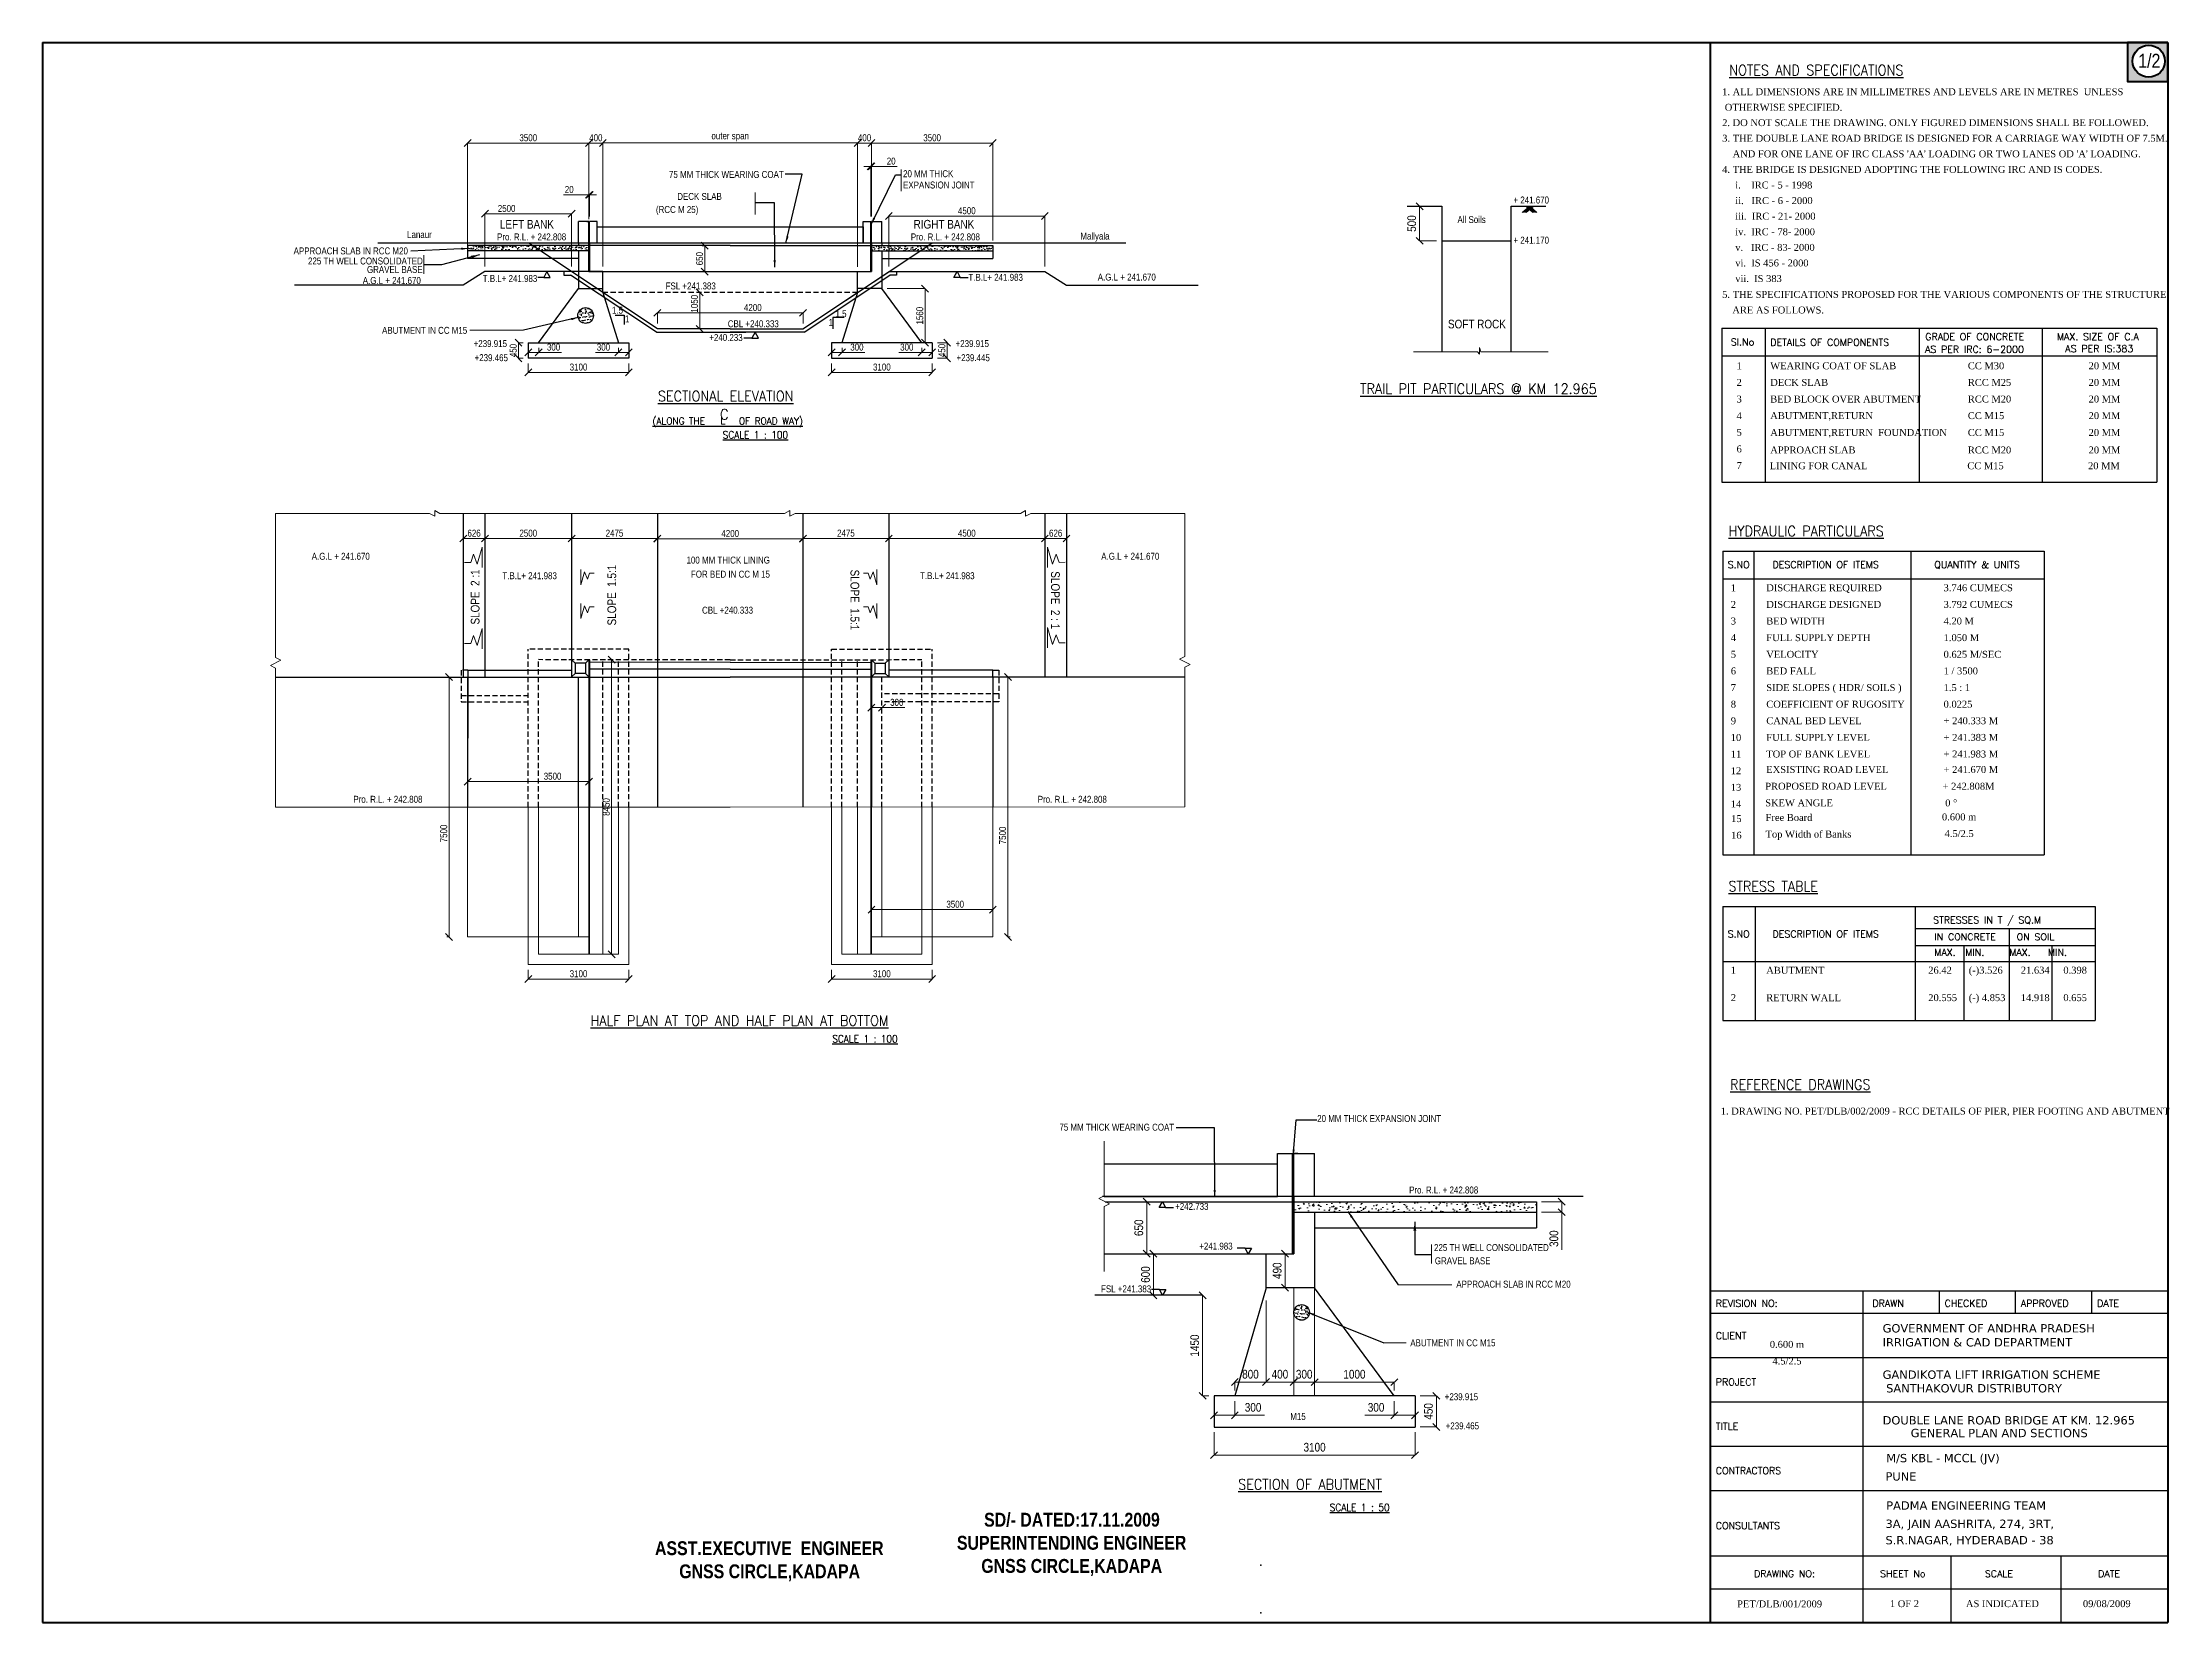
# Model space of a CAD drawing. Header units: millimetres. Extents: x 1066556 to 1127909, y -249798 to -204202.
import ezdxf
from ezdxf.enums import TextEntityAlignment as Align

# ---------------------------------------------------------------- set-up
doc = ezdxf.new("R2010")
doc.units = ezdxf.units.MM
doc.header["$LTSCALE"] = 300
doc.header["$MEASUREMENT"] = 0
doc.linetypes.add('DASHED', pattern=[0.75, 0.5, -0.25])
for name, color, linetype, lineweight in [('adding', 7, 'Continuous', 25), ('DWG TEXT', 3, 'Continuous', 25), ('elevations', 7, 'Continuous', 25), ('MAIN', 7, 'Continuous', 25), ('text', 7, 'Continuous', 25)]:
    doc.layers.add(name, color=color, linetype=linetype, lineweight=lineweight)
doc.layers.add('NOTES', color=7, linetype='Continuous')
doc.layers.add('steel', color=1, linetype='Continuous')
doc.styles.add('ARIAL', font='times.ttf')
doc.styles.add('ARIAL NARROW', font='ARIALN.TTF', dxfattribs={"height": 250})
doc.styles.add('arn', font='ARIALN.TTF')
doc.styles.add('ROMANS', font='romans')
doc.styles.add('ROMANT', font='romant')
doc.styles.get("Standard").update_dxf_attribs({"font": 'ARIALN.TTF', "height": 200})
doc.styles.add('VERDANA', font='verdana.ttf')
doc.dimstyles.new('ISO-25', dxfattribs={"dimtxt": 200, "dimasz": 200, "dimexe": 1.25, "dimexo": 150, "dimgap": 50, "dimtad": 1, "dimdec": 1, "dimdsep": 46, "dimtxsty": 'Standard', "dimblk": 'OBLIQUE', "dimcen": 2.5, "dimdle": 1.25, "dimclrd": 6, "dimclre": 5, "dimclrt": 1, "dimadec": 0, "dimazin": 0, "dimtfac": 1, "dimtdec": 1, "dimtmove": 0, "dimatfit": 3, "dimfxl": 1, "dimlwd": 15, "dimlwe": 13, "dimarcsym": 0})
doc.dimstyles.new('REIN FORCE 2', dxfattribs={"dimtxt": 250, "dimasz": 200, "dimexe": 1.25, "dimexo": 150, "dimgap": 100, "dimtad": 1, "dimdec": 1, "dimlfac": 0.5, "dimdsep": 46, "dimtxsty": 'ARIAL NARROW', "dimblk": 'OBLIQUE', "dimcen": 2.5, "dimdle": 1.25, "dimclrd": 6, "dimclre": 5, "dimclrt": 1, "dimadec": 0, "dimazin": 0, "dimtfac": 1, "dimtdec": 1, "dimtmove": 0, "dimatfit": 3, "dimfxl": 1, "dimlwd": 15, "dimlwe": 13, "dimarcsym": 0})
doc.dimstyles.new('STANDARD$7', dxfattribs={"dimtxt": 2, "dimasz": 2, "dimexe": 1.25, "dimexo": 0.625, "dimtad": 1, "dimdec": 0, "dimlfac": 0.5, "dimdsep": 46, "dimtxsty": 'ARIAL NARROW', "dimcen": 2.5, "dimdle": 0.1, "dimse1": 1, "dimse2": 1, "dimadec": 0, "dimazin": 0, "dimtfac": 1, "dimtdec": 0, "dimtmove": 0, "dimatfit": 3, "dimfxl": 1, "dimtolj": 1, "dimtzin": 0, "dimarcsym": 0})

msp = doc.modelspace()

# ---------------------------------------------------------------- texts
at = {"color": 0, "style": 'ROMANT', "width": 0.9}
for s, p in [('%%UNOTES AND SPECIFICATIONS', (1115210.83, -205149.2)), ('%%UHYDRAULIC PARTICULARS', (1115188.33, -218450.78)), ('%%USTRESS TABLE', (1115188.33, -228702.27)), ('%%UREFERENCE DRAWINGS', (1115235.02, -234424.37))]:
    msp.add_text(s, height=300, dxfattribs=at).set_placement(p)
at = {"color": 0}
for s, style, p in [('1. ALL DIMENSIONS ARE IN MILLIMETRES AND LEVELS ARE IN METRES  UNLESS', 'ARIAL', (1115006.25, -205723.13)), (' OTHERWISE SPECIFIED.', 'ARIAL', (1115006.25, -206170.46)), ('2. DO NOT SCALE THE DRAWING. ONLY FIGURED DIMENSIONS SHALL BE FOLLOWED.', 'ARIAL', (1115006.25, -206614.16)), ('3. THE DOUBLE LANE ROAD BRIDGE IS DESIGNED FOR A CARRIAGE WAY WIDTH OF 7.5M.', 'ARIAL', (1115006.25, -207064.16)), ("    AND FOR ONE LANE OF IRC CLASS 'AA' LOADING OR TWO LANES OD 'A' LOADING.", 'ARIAL', (1115006.25, -207514.16)), ('4. THE BRIDGE IS DESIGNED ADOPTING THE FOLLOWING IRC AND IS CODES.', 'ARIAL', (1115006.25, -207964.16)), ('     i.    IRC - 5 - 1998', 'ARIAL', (1115006.25, -208414.16)), ('     ii.   IRC - 6 - 2000', 'ARIAL', (1115006.25, -208864.16)), ('     iii.  IRC - 21- 2000', 'ARIAL', (1115006.25, -209314.16)), ('     iv.  IRC - 78- 2000', 'ARIAL', (1115006.25, -209764.16)), ('     v.   IRC - 83- 2000', 'ARIAL', (1115006.25, -210214.16)), ('     vi.  IS 456 - 2000', 'ARIAL', (1115006.25, -210664.16)), ('     vii.  IS 383 ', 'ARIAL', (1115006.25, -211114.16)), ('5. THE SPECIFICATIONS PROPOSED FOR THE VARIOUS COMPONENTS OF THE STRUCTURE ', 'ARIAL', (1115006.25, -211571.35)), ('ARE AS FOLLOWS.', 'ARIAL', (1115300.36, -212021.35)), ('Sl.No     ', 'ROMANS', (1115254.98, -212943.8)), ('DETAILS OF COMPONENTS', 'ROMANS', (1116393.42, -212952.19)), ('GRADE OF CONCRETE', 'ROMANS', (1120864.89, -212790.8)), ('MAX. SIZE OF C.A', 'ROMANS', (1124660.2, -212790.8)), ('1', 'ARIAL', (1115421.84, -213630.97)), ('WEARING COAT OF SLAB', 'ARIAL', (1116393.42, -213630.97)), ('AS PER IRC: 6-2000', 'ROMANS', (1120856.82, -213159.69)), ('CC M30', 'ARIAL', (1122093.39, -213630.98)), ('AS PER IS:383', 'ROMANS', (1124903.49, -213139.22)), ('20 MM', 'ARIAL', (1125576.48, -213630.99)), ('2', 'ARIAL', (1115421.84, -214110.97)), ('DECK SLAB', 'ARIAL', (1116393.42, -214110.97)), ('RCC M25', 'ARIAL', (1122093.39, -214110.98)), ('20 MM', 'ARIAL', (1125576.48, -214110.99)), ('3', 'ARIAL', (1115421.84, -214590.97)), ('BED BLOCK OVER ABUTMENT', 'ARIAL', (1116393.42, -214590.97)), ('RCC M20', 'ARIAL', (1122093.39, -214590.98)), ('20 MM', 'ARIAL', (1125576.48, -214590.99)), ('4', 'ARIAL', (1115421.84, -215070.97)), ('ABUTMENT,RETURN  ', 'ARIAL', (1116393.42, -215069.71)), ('CC M15', 'ARIAL', (1122093.39, -215069.72)), ('20 MM', 'ARIAL', (1125576.48, -215069.73)), ('6', 'ARIAL', (1115421.84, -216030.97)), ('5', 'ARIAL', (1115421.84, -215550.97)), ('ABUTMENT,RETURN  FOUNDATION', 'ARIAL', (1116393.42, -215556.36)), ('APPROACH SLAB', 'ARIAL', (1116393.42, -216060.53)), ('RCC M20', 'ARIAL', (1122093.39, -216060.53)), ('CC M15', 'ARIAL', (1122093.39, -215556.36)), ('20 MM', 'ARIAL', (1125576.48, -215556.38)), ('20 MM', 'ARIAL', (1125576.48, -216060.54)), ('7', 'ARIAL', (1115421.84, -216510.97)), ('LINING FOR CANAL', 'ARIAL', (1116377.37, -216515.95)), ('CC M15', 'ARIAL', (1122077.33, -216515.96)), ('20 MM', 'ARIAL', (1125560.42, -216515.97)), ('S.NO', 'ROMANS', (1115164.83, -219373.03)), ('DESCRIPTION OF ITEMS', 'ROMANS', (1116458.07, -219373.03)), ('QUANTITY & UNITS', 'ROMANS', (1121124.93, -219373.03)), ('1', 'ARIAL', (1115254.51, -220037.33)), ('DISCHARGE REQUIRED', 'ARIAL', (1116278.71, -220037.33)), ('3.746 CUMECS', 'ARIAL', (1121393.97, -220037.33)), ('2', 'ARIAL', (1115254.51, -220517.33)), ('3', 'ARIAL', (1115254.51, -220997.33)), ('DISCHARGE DESIGNED', 'ARIAL', (1116278.71, -220517.33)), ('BED WIDTH', 'ARIAL', (1116278.71, -220997.33)), ('4.20 M', 'ARIAL', (1121393.97, -220997.33)), ('3.792 CUMECS', 'ARIAL', (1121393.97, -220517.33)), ('4', 'ARIAL', (1115254.51, -221477.33)), ('FULL SUPPLY DEPTH', 'ARIAL', (1116278.71, -221477.33)), ('1.050 M', 'ARIAL', (1121393.97, -221477.33)), ('5', 'ARIAL', (1115254.51, -221957.33)), ('VELOCITY', 'ARIAL', (1116278.71, -221957.33)), ('0.625 M/SEC', 'ARIAL', (1121393.97, -221957.33)), ('6', 'ARIAL', (1115254.51, -222437.33)), ('BED FALL', 'ARIAL', (1116278.71, -222437.33)), ('SIDE SLOPES ( HDR/ SOILS )', 'ARIAL', (1116278.71, -222917.33)), ('1 / 3500', 'ARIAL', (1121393.97, -222437.33)), ('8', 'ARIAL', (1115254.51, -223397.33)), ('7', 'ARIAL', (1115254.51, -222917.33)), ('COEFFICIENT OF RUGOSITY', 'ARIAL', (1116278.71, -223397.33)), ('0.0225', 'ARIAL', (1121393.97, -223397.33)), ('1.5 : 1', 'ARIAL', (1121393.97, -222917.33)), ('9', 'ARIAL', (1115254.51, -223877.33)), ('CANAL BED LEVEL', 'ARIAL', (1116278.71, -223874.69)), ('+ 240.333 M  ', 'ARIAL', (1121393.79, -223874.69)), ('10', 'ARIAL', (1115254.51, -224357.33)), ('FULL SUPPLY LEVEL', 'ARIAL', (1116278.71, -224354.69)), ('+ 241.383 M  ', 'ARIAL', (1121393.79, -224354.69)), ('11', 'ARIAL', (1115254.51, -224837.33)), ('12', 'ARIAL', (1115254.51, -225317.33)), ('TOP OF BANK LEVEL', 'ARIAL', (1116278.71, -224834.69)), ('EXSISTING ROAD LEVEL', 'ARIAL', (1116278.71, -225281.88)), ('+ 241.983 M   ', 'ARIAL', (1121393.79, -224834.69)), ('+ 241.670 M', 'ARIAL', (1121393.97, -225281.88)), ('13', 'ARIAL', (1115254.51, -225797.33)), ('PROPOSED ROAD LEVEL', 'ARIAL', (1116248.51, -225764.52)), ('+ 242.808M', 'ARIAL', (1121363.77, -225764.52)), ('14', 'ARIAL', (1115254.51, -226277.33)), ('SKEW ANGLE', 'ARIAL', (1116248.51, -226244.52)), ('0 %%D', 'ARIAL', (1121440.08, -226244.52)), ('15', 'ARIAL', (1115264.42, -226699.67)), ('16', 'ARIAL', (1115264.42, -227179.67)), ('Top Width of Banks', 'ARIAL', (1116258.42, -227146.86)), ('Free Board', 'ARIAL', (1116258.42, -226666.86)), ('0.600 m', 'ARIAL', (1121345.92, -226650.5)), ('4.5/2.5', 'ARIAL', (1121422.22, -227130.5)), ('       STRESSES IN T / SQ.M', 'ROMANS', (1120048.45, -229624.52)), ('S.NO', 'ROMANS', (1115164.83, -230026.73)), ('DESCRIPTION OF ITEMS', 'ROMANS', (1116458.07, -230026.73)), ('IN CONCRETE   ON SOIL', 'ROMANS', (1121124.93, -230111.41)), ('MAX.  MIN.    MAX.   MIN.', 'ROMANS', (1121124.93, -230555.97)), ('1', 'ARIAL', (1115254.51, -231072.08)), ('ABUTMENT', 'ARIAL', (1116278.71, -231076.48)), ('26.42', 'ARIAL', (1120951.07, -231073.12)), ('(-)3.526', 'ARIAL', (1122119.58, -231073.12)), ('21.634', 'ARIAL', (1123621.58, -231073.12)), ('0.398', 'ARIAL', (1124848.07, -231073.12)), ('2', 'ARIAL', (1115254.51, -231865.19)), ('RETURN WALL', 'ARIAL', (1116278.71, -231869.58)), ('20.555', 'ARIAL', (1120951.07, -231866.22)), ('(-) 4.853', 'ARIAL', (1122119.58, -231866.22)), ('14.918', 'ARIAL', (1123621.58, -231866.22)), ('0.655', 'ARIAL', (1124848.07, -231866.22)), ('1. DRAWING NO. PET/DLB/002/2009 - RCC DETAILS OF PIER, PIER FOOTING AND ABUTMENT', 'ARIAL', (1114966.18, -235140.42)), ('REVISION NO:', 'ROMANS', (1114822.24, -240689.98)), ('DRAWN', 'ROMANS', (1119339.89, -240689.98)), ('CHECKED', 'ROMANS', (1121422.24, -240689.98)), ('APPROVED', 'ROMANS', (1123622.24, -240689.98)), ('DATE', 'ROMANS', (1125822.24, -240689.98)), ('CLIENT', 'ROMANS', (1114822.24, -241621.66)), ('0.600 m', 'ARIAL', (1116380.14, -241871.76)), ('4.5/2.5', 'ARIAL', (1116456.44, -242351.76)), ('PROJECT', 'ROMANS', (1114822.24, -242959.19)), ('TITLE', 'ROMANS', (1114822.24, -244239.19)), ('CONTRACTORS', 'ROMANS', (1114822.24, -245519.19)), ('CONSULTANTS', 'ROMANS', (1114822.24, -247102.01)), ('DRAWING NO:', 'ROMANS', (1115925.23, -248493.64)), ('SHEET No', 'ROMANS', (1119560.27, -248493.64)), ('SCALE', 'ROMANS', (1122583.79, -248493.64)), ('DATE', 'ROMANS', (1125850.92, -248493.64)), ('PET/DLB/001/2009', 'ARIAL', (1115437.98, -249361.89)), ('1 OF 2', 'ARIAL', (1119844.72, -249355.57)), ('AS INDICATED', 'ARIAL', (1122037.15, -249355.57)), ('09/08/2009', 'ARIAL', (1125412.94, -249355.57))]:
    msp.add_text(s, height=200, dxfattribs=dict(at, style=style)).set_placement(p)
at = {"color": 0, "style": 'ROMANT', "width": 0.9}
for s, height, p in [('%%UTRAIL PIT PARTICULARS @ KM 12.965', 300, (1107973.58, -214344.73)), ('%%USECTIONAL ELEVATION', 300, (1086261.61, -214555.85)), ('%%U(ALONG THE      OF ROAD WAY)', 210, (1086320.94, -215230.21)), ('L', 210, (1086181.17, -215219.73)), (' C', 300, (1086129.88, -215082.09)), ('%%uSCALE 1 : 100', 210, (1087118.67, -215630.23)), ('%%uHALF PLAN AT TOP AND HALF PLAN AT BOTTOM', 300, (1086660.57, -232578.13)), ('%%uSCALE 1 : 100', 210, (1090280.27, -233060.2)), ('%%USECTION OF ABUTMENT', 300, (1103115.93, -245961.87)), ('%%USCALE 1 : 50', 210, (1104548.38, -246585.21))]:
    msp.add_text(s, height=height, dxfattribs=at).set_placement(p, align=Align.CENTER)
at = {"layer": 'DWG TEXT', "color": 0, "linetype": 'ByBlock', "char_height": 400, "attachment_point": 1}
for s, insert, width in [('\\pi3218.89107;{\\fArial Narrow|b1|i0|c0|p34;SD/- DATED:17.11.2009\\P\\pi2434.03432;SUPERINTENDING ENGINEER\\P\\pi3136.62641;GNSS CIRCLE,KADAPA}', (1090498.22, -246632.2), 11467.2501), ('\\pi5911.10203;{\\fArial Narrow|b1|i0|c0|p34;\\P\\pi2615.46765;ASST.EXECUTIVE  ENGINEER\\P\\pi3314.10339;GNSS CIRCLE,KADAPA}', (1081607.39, -246788.1), 11822.2041)]:
    msp.add_mtext(s, dxfattribs=dict(at, insert=insert, width=width))
at = {"layer": 'elevations', "color": 0, "linetype": 'ByBlock', "style": 'ARIAL NARROW'}
for s, p in [('75 MM THICK WEARING COAT', (1084626.44, -208109.28)), (' DECK SLAB ', (1084800.53, -208743.89)), ('(RCC M 25)', (1084250.09, -209120.99)), (' + 241.670', (1108922.15, -208847.18)), ('Pro. R.L. + 242.808', (1079667.72, -209912.16)), ('Pro. R.L. + 242.808', (1091601.95, -209912.16)), (' + 241.170', (1108922.15, -210005.91)), ('225 TH WELL CONSOLIDATED', (1074214.31, -210606.85)), ('A.G.L + 241.670', (1075793.35, -211169.65)), ('GRAVEL BASE', (1075914.05, -210852.43)), ('T.B.L+ 241.983', (1079254.25, -211111.69)), ('T.B.L+ 241.983', (1093262.49, -211078.26)), ('A.G.L + 241.670', (1096994.84, -211071.52)), ('A.G.L + 241.670', (1074320.92, -219128.62)), ('A.G.L + 241.670', (1097094.84, -219128.62)), ('T.B.L+ 241.983', (1079819.65, -219689.79)), ('100 MM THICK LINING  ', (1085131.68, -219238.17)), ('  FOR BED IN CC M 15', (1085131.68, -219645.18)), ('T.B.L+ 241.983', (1091868, -219689.2)), ('CBL +240.333 ', (1085580.04, -220684.46)), ('Pro. R.L. + 242.808', (1075522.26, -226142.01)), ('Pro. R.L. + 242.808', (1095263.44, -226142.01)), ('75 MM THICK WEARING COAT', (1095889.54, -235605.24)), ('Pro. R.L. + 242.808', (1105976.33, -237417.54)), ('225 TH WELL CONSOLIDATED', (1106695.4, -239078.46)), ('GRAVEL BASE', (1106718.91, -239460.53)), ('FSL +241.383 ', (1097088.73, -240270.21))]:
    msp.add_text(s, height=200, dxfattribs=at).set_placement(p)
at = {"layer": 'elevations', "color": 0, "linetype": 'ByBlock', "char_height": 200, "style": 'ARIAL NARROW'}
for s, insert, attachment_point in [('20 MM THICK ', (1091378.37, -207989.57), 4), ('EXPANSION JOINT', (1091378.37, -208315.51), 4), ('APPROACH SLAB IN RCC M20', (1073799.1, -210216.88), 4), ('CBL +240.333', (1086322.17, -212319.73), 4), ('ABUTMENT IN CC M15', (1078805.67, -212510.02), 6), ('20 MM THICK EXPANSION JOINT', (1106900.55, -235256.92), 6), ('APPROACH SLAB IN RCC M20', (1110634.36, -240035.9), 6), ('ABUTMENT IN CC M15', (1108466.73, -241729.21), 6)]:
    msp.add_mtext(s, dxfattribs=dict(at, insert=insert, attachment_point=attachment_point))
at = {"layer": 'elevations', "color": 0, "linetype": 'ByBlock', "char_height": 200, "width": 2930.8252, "attachment_point": 1, "style": 'ARIAL NARROW'}
for s, insert in [('FSL +241.383', (1084529.92, -211126.92)), (' +239.915', (1078927.73, -212790.59)), (' +240.233', (1085725.38, -212615.32)), (' +239.915', (1092829.5, -212790.59)), (' +239.465', (1078954.61, -213197.79)), (' +239.445', (1092856.38, -213197.79)), (' +242.733', (1099162.71, -237691.85)), (' +241.983', (1099859.05, -238836.74)), (' +239.915', (1106939.85, -243183.18)), (' +239.465', (1106966.73, -244024.51))]:
    msp.add_mtext(s, dxfattribs=dict(at, insert=insert))
at = {"layer": 'MAIN', "color": 0, "lineweight": 9, "style": 'ARIAL NARROW'}
msp.add_text('1/2', height=400, dxfattribs=at).set_placement((1127009.36, -204928.18))
at = {"layer": 'MAIN', "color": 0, "linetype": 'ByBlock', "style": 'ARIAL NARROW'}
for s, p in [('LEFT BANK', (1079748.2, -209571.95)), ('RIGHT BANK', (1091682.44, -209571.95))]:
    msp.add_text(s, height=250, dxfattribs=at).set_placement(p)
at = {"layer": 'NOTES', "color": 0, "linetype": 'ByBlock', "style": 'VERDANA'}
for s, p in [('GOVERNMENT OF ANDHRA PRADESH', (1119633.84, -241428.46)), ('IRRIGATION & CAD DEPARTMENT', (1119633.84, -241832.94)), ('GANDIKOTA LIFT IRRIGATION SCHEME', (1119633.84, -242766)), ('SANTHAKOVUR DISTRIBUTORY ', (1119735.64, -243158.98)), ('DOUBLE LANE ROAD BRIDGE AT KM. 12.965', (1119633.84, -244083.29)), ('GENERAL PLAN AND SECTIONS', (1120444.2, -244450.48)), ('M/S KBL - MCCL (JV)', (1119737.98, -245174.44)), ('PUNE', (1119717.01, -245702.04)), ('PADMA ENGINEERING TEAM', (1119737.98, -246542.24)), ('3A, JAIN AASHRITA, 274, 3RT,  ', (1119717.01, -247069.84)), ('S.R.NAGAR, HYDERABAD - 38', (1119717.01, -247542.67))]:
    msp.add_text(s, height=240, dxfattribs=at).set_placement(p)
at = {"layer": 'text', "color": 0, "linetype": 'ByBlock', "char_height": 200, "attachment_point": 1}
for s, insert, width in [('All Soils', (1107370.88, -209211.74), 825.6659), ('Lanaur', (1077071.99, -209645.11), 1005.816), ('Mallyala', (1096493.53, -209687.28), 1005.816), ('1.5', (1082980.19, -211829.42), 122.6126), ('1', (1083354.85, -212077.16), 122.6126), ('1', (1089228.86, -212180.77), 122.6126), ('1.5', (1089429.5, -211928.37), 122.6126), ('M15', (1102547.21, -243753.8), 477.9032)]:
    msp.add_mtext(s, dxfattribs=dict(at, insert=insert, width=width))
at = {"layer": 'text', "color": 0, "linetype": 'ByBlock', "insert": (1107096.55, -212328.54), "char_height": 250, "attachment_point": 4, "style": 'ARIAL NARROW'}
msp.add_mtext('SOFT ROCK', dxfattribs=at)
at = {"layer": 'text', "color": 0, "linetype": 'ByBlock', "char_height": 250, "attachment_point": 4, "style": 'ARIAL NARROW'}
for s, insert, rotation in [('SLOPE  2 :1', (1079035.9, -220998.87), 90), ('SLOPE  1.5:1', (1082978.06, -221024.1), 90), ('SLOPE  1.5:1', (1089985.61, -219413.86), 270), ('SLOPE  2 : 1', (1095770.99, -219462.11), 270)]:
    msp.add_mtext(s, dxfattribs=dict(at, insert=insert, rotation=rotation))

# ---------------------------------------------------------------- blocks, each defined once
blk = doc.blocks.new('_Oblique')
at = {"color": 0, "linetype": 'ByBlock', "lineweight": -2}
blk.add_line((-0.5, -0.5), (0.5, 0.5), dxfattribs=at)
blk = doc.blocks.new('*D28')
at = {"layer": 'Defpoints', "color": 0, "linetype": 'ByBlock', "transparency": 16777216}
for p in [(1088492, -212004), (1084292, -212465), (1088492, -212465)]:
    blk.add_point(p, dxfattribs=at)
at = {"layer": 'steel', "color": 6, "linetype": 'Continuous', "lineweight": 15, "transparency": 16777216}
blk.add_line((1084290, -212004), (1088493, -212004), dxfattribs=at)
at = {"layer": 'steel', "color": 5, "linetype": 'ByBlock', "lineweight": 13, "transparency": 16777216}
for p, q in [((1084292, -212315), (1084292, -212003)), ((1088492, -212315), (1088492, -212003))]:
    blk.add_line(p, q, dxfattribs=at)
at = {"layer": 'steel', "color": 6, "linetype": 'ByBlock', "lineweight": 15, "transparency": 16777216, "xscale": 200, "yscale": 200, "zscale": 200, "rotation": 180}
blk.add_blockref('_Oblique', (1084292, -212004), dxfattribs=at)
at = {"layer": 'steel', "color": 6, "linetype": 'ByBlock', "lineweight": 15, "transparency": 16777216, "xscale": 200, "yscale": 200, "zscale": 200}
blk.add_blockref('_Oblique', (1088492, -212004), dxfattribs=at)
at = {"layer": 'steel', "color": 1, "linetype": 'ByBlock', "lineweight": 35, "transparency": 16777216, "insert": (1087044, -211852), "char_height": 200, "attachment_point": 5}
blk.add_mtext('4200', dxfattribs=at)
blk = doc.blocks.new('*D29')
at = {"layer": 'Defpoints', "color": 0, "linetype": 'ByBlock', "transparency": 16777216}
for p in [(1085513, -211415), (1085716, -211415), (1085864, -212465)]:
    blk.add_point(p, dxfattribs=at)
at = {"layer": 'steel', "color": 5, "linetype": 'ByBlock', "lineweight": 13, "transparency": 16777216}
for p, q in [((1085566, -211415), (1085511, -211415)), ((1085714, -212465), (1085511, -212465))]:
    blk.add_line(p, q, dxfattribs=at)
at = {"layer": 'steel', "color": 6, "linetype": 'Continuous', "lineweight": 15, "transparency": 16777216}
blk.add_line((1085513, -212466), (1085513, -211413), dxfattribs=at)
at = {"layer": 'steel', "color": 6, "linetype": 'ByBlock', "lineweight": 15, "transparency": 16777216, "xscale": 200, "yscale": 200, "zscale": 200}
for p, rotation in [((1085513, -211415), 90), ((1085513, -212465), 270)]:
    blk.add_blockref('_Oblique', p, dxfattribs=dict(at, rotation=rotation))
at = {"layer": 'steel', "color": 1, "linetype": 'ByBlock', "lineweight": 35, "transparency": 16777216, "insert": (1085361, -211740), "char_height": 200, "attachment_point": 5, "rotation": 90}
blk.add_mtext('1050', dxfattribs=at)
blk = doc.blocks.new('*D49')
at = {"layer": 'Defpoints', "color": 0, "linetype": 'ByBlock', "transparency": 16777216}
for p in [(1089317, -213315), (1092217, -213315), (1092217, -213721)]:
    blk.add_point(p, dxfattribs=at)
at = {"layer": 'MAIN', "color": 5, "linetype": 'ByBlock', "lineweight": 13, "transparency": 16777216}
for p, q in [((1089317, -213465), (1089317, -213722)), ((1092217, -213465), (1092217, -213722))]:
    blk.add_line(p, q, dxfattribs=at)
at = {"layer": 'MAIN', "color": 6, "linetype": 'Continuous', "lineweight": 15, "transparency": 16777216}
blk.add_line((1089315, -213721), (1092218, -213721), dxfattribs=at)
at = {"layer": 'MAIN', "color": 6, "linetype": 'ByBlock', "lineweight": 15, "transparency": 16777216, "xscale": 200, "yscale": 200, "zscale": 200, "rotation": 180}
blk.add_blockref('_Oblique', (1089317, -213721), dxfattribs=at)
at = {"layer": 'MAIN', "color": 6, "linetype": 'ByBlock', "lineweight": 15, "transparency": 16777216, "xscale": 200, "yscale": 200, "zscale": 200}
blk.add_blockref('_Oblique', (1092217, -213721), dxfattribs=at)
at = {"layer": 'MAIN', "color": 1, "linetype": 'ByBlock', "transparency": 16777216, "insert": (1090767, -213569), "char_height": 200, "attachment_point": 5}
blk.add_mtext('3100', dxfattribs=at)
blk = doc.blocks.new('*D30')
at = {"layer": 'Defpoints', "color": 0, "linetype": 'ByBlock', "transparency": 16777216}
for p in [(1092217, -212865), (1092217, -213315), (1092651, -213315)]:
    blk.add_point(p, dxfattribs=at)
at = {"layer": 'MAIN', "color": 5, "linetype": 'ByBlock', "lineweight": 13, "transparency": 16777216}
for p, q in [((1092367, -212865), (1092653, -212865)), ((1092367, -213315), (1092653, -213315))]:
    blk.add_line(p, q, dxfattribs=at)
at = {"layer": 'MAIN', "color": 6, "linetype": 'Continuous', "lineweight": 15, "transparency": 16777216}
blk.add_line((1092651, -212863), (1092651, -213316), dxfattribs=at)
at = {"layer": 'MAIN', "color": 6, "linetype": 'ByBlock', "lineweight": 15, "transparency": 16777216, "xscale": 200, "yscale": 200, "zscale": 200}
for p, rotation in [((1092651, -212865), 90), ((1092651, -213315), 270)]:
    blk.add_blockref('_Oblique', p, dxfattribs=dict(at, rotation=rotation))
at = {"layer": 'MAIN', "color": 1, "linetype": 'ByBlock', "transparency": 16777216, "insert": (1092499, -213090), "char_height": 200, "attachment_point": 5, "rotation": 90}
blk.add_mtext('450', dxfattribs=at)
blk = doc.blocks.new('*D31')
at = {"layer": 'Defpoints', "color": 0, "linetype": 'ByBlock', "transparency": 16777216}
for p in [(1091917, -212865), (1092217, -212865), (1091917, -213145)]:
    blk.add_point(p, dxfattribs=at)
at = {"layer": 'MAIN', "color": 6, "linetype": 'Continuous', "lineweight": 15, "transparency": 16777216}
for p, q in [((1091917, -213145), (1091255, -213145)), ((1092218, -213145), (1091917, -213145))]:
    blk.add_line(p, q, dxfattribs=at)
at = {"layer": 'MAIN', "color": 5, "linetype": 'ByBlock', "lineweight": 13, "transparency": 16777216}
for p, q in [((1091917, -213015), (1091917, -213146)), ((1092217, -213015), (1092217, -213146))]:
    blk.add_line(p, q, dxfattribs=at)
at = {"layer": 'MAIN', "color": 6, "linetype": 'ByBlock', "lineweight": 15, "transparency": 16777216, "xscale": 200, "yscale": 200, "zscale": 200, "rotation": 180}
blk.add_blockref('_Oblique', (1091917, -213145), dxfattribs=at)
at = {"layer": 'MAIN', "color": 6, "linetype": 'ByBlock', "lineweight": 15, "transparency": 16777216, "xscale": 200, "yscale": 200, "zscale": 200}
blk.add_blockref('_Oblique', (1092217, -213145), dxfattribs=at)
at = {"layer": 'MAIN', "color": 1, "linetype": 'ByBlock', "transparency": 16777216, "insert": (1091486, -212993), "char_height": 200, "attachment_point": 5}
blk.add_mtext('300', dxfattribs=at)
blk = doc.blocks.new('*D32')
at = {"layer": 'Defpoints', "color": 0, "linetype": 'ByBlock', "transparency": 16777216}
for p in [(1082317, -207103), (1082317, -209370), (1078817, -210415)]:
    blk.add_point(p, dxfattribs=at)
at = {"layer": 'MAIN', "color": 6, "linetype": 'Continuous', "lineweight": 15, "transparency": 16777216}
blk.add_line((1078815, -207103), (1082318, -207103), dxfattribs=at)
at = {"layer": 'MAIN', "color": 5, "linetype": 'ByBlock', "lineweight": 13, "transparency": 16777216}
for p, q in [((1078817, -210265), (1078817, -207101)), ((1082317, -209220), (1082317, -207101))]:
    blk.add_line(p, q, dxfattribs=at)
at = {"layer": 'MAIN', "color": 6, "linetype": 'ByBlock', "lineweight": 15, "transparency": 16777216, "xscale": 200, "yscale": 200, "zscale": 200, "rotation": 180}
blk.add_blockref('_Oblique', (1078817, -207103), dxfattribs=at)
at = {"layer": 'MAIN', "color": 6, "linetype": 'ByBlock', "lineweight": 15, "transparency": 16777216, "xscale": 200, "yscale": 200, "zscale": 200}
blk.add_blockref('_Oblique', (1082317, -207103), dxfattribs=at)
at = {"layer": 'MAIN', "color": 1, "linetype": 'ByBlock', "transparency": 16777216, "insert": (1080567, -206951), "char_height": 200, "attachment_point": 5}
blk.add_mtext('3500', dxfattribs=at)
blk = doc.blocks.new('*D33')
at = {"layer": 'Defpoints', "color": 0, "linetype": 'ByBlock', "transparency": 16777216}
for p in [(1095467, -209210), (1090967, -210815), (1095467, -210815)]:
    blk.add_point(p, dxfattribs=at)
at = {"layer": 'MAIN', "color": 6, "linetype": 'Continuous', "lineweight": 15, "transparency": 16777216}
blk.add_line((1090965, -209210), (1095468, -209210), dxfattribs=at)
at = {"layer": 'MAIN', "color": 5, "linetype": 'ByBlock', "lineweight": 13, "transparency": 16777216}
for p, q in [((1090967, -210665), (1090967, -209208)), ((1095467, -210665), (1095467, -209208))]:
    blk.add_line(p, q, dxfattribs=at)
at = {"layer": 'MAIN', "color": 6, "linetype": 'ByBlock', "lineweight": 15, "transparency": 16777216, "xscale": 200, "yscale": 200, "zscale": 200, "rotation": 180}
blk.add_blockref('_Oblique', (1090967, -209210), dxfattribs=at)
at = {"layer": 'MAIN', "color": 6, "linetype": 'ByBlock', "lineweight": 15, "transparency": 16777216, "xscale": 200, "yscale": 200, "zscale": 200}
blk.add_blockref('_Oblique', (1095467, -209210), dxfattribs=at)
at = {"layer": 'MAIN', "color": 1, "linetype": 'ByBlock', "transparency": 16777216, "insert": (1093217, -209057), "char_height": 200, "attachment_point": 5}
blk.add_mtext('4500', dxfattribs=at)
blk = doc.blocks.new('*D34')
at = {"layer": 'Defpoints', "color": 0, "linetype": 'ByBlock', "transparency": 16777216}
for p in [(1082717, -207103), (1082317, -209370), (1082717, -210815)]:
    blk.add_point(p, dxfattribs=at)
at = {"layer": 'MAIN', "color": 6, "linetype": 'Continuous', "lineweight": 15, "transparency": 16777216}
blk.add_line((1082315, -207103), (1082718, -207103), dxfattribs=at)
at = {"layer": 'MAIN', "color": 5, "linetype": 'ByBlock', "lineweight": 13, "transparency": 16777216}
for p, q in [((1082317, -209220), (1082317, -207101)), ((1082717, -210665), (1082717, -207101))]:
    blk.add_line(p, q, dxfattribs=at)
at = {"layer": 'MAIN', "color": 6, "linetype": 'ByBlock', "lineweight": 15, "transparency": 16777216, "xscale": 200, "yscale": 200, "zscale": 200, "rotation": 180}
blk.add_blockref('_Oblique', (1082317, -207103), dxfattribs=at)
at = {"layer": 'MAIN', "color": 6, "linetype": 'ByBlock', "lineweight": 15, "transparency": 16777216, "xscale": 200, "yscale": 200, "zscale": 200}
blk.add_blockref('_Oblique', (1082717, -207103), dxfattribs=at)
at = {"layer": 'MAIN', "color": 1, "linetype": 'ByBlock', "transparency": 16777216, "insert": (1082517, -206951), "char_height": 200, "attachment_point": 5}
blk.add_mtext('400', dxfattribs=at)
blk = doc.blocks.new('*D35')
at = {"layer": 'Defpoints', "color": 0, "linetype": 'ByBlock', "transparency": 16777216}
for p in [(1090067, -207103), (1090467, -209370), (1090067, -210830)]:
    blk.add_point(p, dxfattribs=at)
at = {"layer": 'MAIN', "color": 6, "linetype": 'Continuous', "lineweight": 15, "transparency": 16777216}
blk.add_line((1090468, -207103), (1090065, -207103), dxfattribs=at)
at = {"layer": 'MAIN', "color": 5, "linetype": 'ByBlock', "lineweight": 13, "transparency": 16777216}
for p, q in [((1090067, -210680), (1090067, -207101)), ((1090467, -209220), (1090467, -207101))]:
    blk.add_line(p, q, dxfattribs=at)
at = {"layer": 'MAIN', "color": 6, "linetype": 'ByBlock', "lineweight": 15, "transparency": 16777216, "xscale": 200, "yscale": 200, "zscale": 200, "rotation": 180}
blk.add_blockref('_Oblique', (1090067, -207103), dxfattribs=at)
at = {"layer": 'MAIN', "color": 6, "linetype": 'ByBlock', "lineweight": 15, "transparency": 16777216, "xscale": 200, "yscale": 200, "zscale": 200}
blk.add_blockref('_Oblique', (1090467, -207103), dxfattribs=at)
at = {"layer": 'MAIN', "color": 1, "linetype": 'ByBlock', "transparency": 16777216, "insert": (1090267, -206951), "char_height": 200, "attachment_point": 5}
blk.add_mtext('400', dxfattribs=at)
blk = doc.blocks.new('*D36')
at = {"layer": 'Defpoints', "color": 0, "linetype": 'ByBlock', "transparency": 16777216}
for p in [(1082717, -207101), (1082717, -207346), (1090067, -207351)]:
    blk.add_point(p, dxfattribs=at)
at = {"layer": 'MAIN', "color": 6, "linetype": 'Continuous', "lineweight": 15, "transparency": 16777216}
blk.add_line((1090068, -207101), (1082715, -207101), dxfattribs=at)
at = {"layer": 'MAIN', "color": 5, "linetype": 'ByBlock', "lineweight": 13, "transparency": 16777216}
for p, q in [((1082717, -207196), (1082717, -207100)), ((1090067, -207201), (1090067, -207100))]:
    blk.add_line(p, q, dxfattribs=at)
at = {"layer": 'MAIN', "color": 6, "linetype": 'ByBlock', "lineweight": 15, "transparency": 16777216, "xscale": 200, "yscale": 200, "zscale": 200, "rotation": 180}
blk.add_blockref('_Oblique', (1082717, -207101), dxfattribs=at)
at = {"layer": 'MAIN', "color": 6, "linetype": 'ByBlock', "lineweight": 15, "transparency": 16777216, "xscale": 200, "yscale": 200, "zscale": 200}
blk.add_blockref('_Oblique', (1090067, -207101), dxfattribs=at)
at = {"layer": 'MAIN', "color": 1, "linetype": 'ByBlock', "transparency": 16777216, "insert": (1086392, -206924), "char_height": 200, "attachment_point": 5}
blk.add_mtext('outer span', dxfattribs=at)
blk = doc.blocks.new('*D37')
at = {"layer": 'Defpoints', "color": 0, "linetype": 'ByBlock', "transparency": 16777216}
for p in [(1082317, -208597), (1082317, -209370), (1082337, -209370)]:
    blk.add_point(p, dxfattribs=at)
at = {"layer": 'steel', "color": 6, "linetype": 'Continuous', "lineweight": 15, "transparency": 16777216}
for p, q in [((1082317, -208597), (1081579, -208597)), ((1082337, -208597), (1082317, -208597)), ((1082337, -208597), (1082537, -208597))]:
    blk.add_line(p, q, dxfattribs=at)
at = {"layer": 'steel', "color": 5, "linetype": 'ByBlock', "lineweight": 13, "transparency": 16777216}
for p, q in [((1082317, -209220), (1082317, -208596)), ((1082337, -209220), (1082337, -208596))]:
    blk.add_line(p, q, dxfattribs=at)
at = {"layer": 'steel', "color": 6, "linetype": 'ByBlock', "lineweight": 15, "transparency": 16777216, "xscale": 200, "yscale": 200, "zscale": 200}
blk.add_blockref('_Oblique', (1082317, -208597), dxfattribs=at)
at = {"layer": 'steel', "color": 6, "linetype": 'ByBlock', "lineweight": 15, "transparency": 16777216, "xscale": 200, "yscale": 200, "zscale": 200, "rotation": 180}
blk.add_blockref('_Oblique', (1082337, -208597), dxfattribs=at)
at = {"layer": 'steel', "color": 1, "linetype": 'ByBlock', "lineweight": 35, "transparency": 16777216, "insert": (1081748, -208445), "char_height": 200, "attachment_point": 5}
blk.add_mtext('20', dxfattribs=at)
blk = doc.blocks.new('*D5')
at = {"layer": 'Defpoints', "color": 0, "linetype": 'ByBlock', "transparency": 16777216}
for p in [(1106635, -208926), (1106280, -209926), (1106918, -209926)]:
    blk.add_point(p, dxfattribs=at)
at = {"layer": 'MAIN', "color": 5, "linetype": 'ByBlock', "lineweight": 13, "transparency": 16777216}
for p, q in [((1106485, -208926), (1106278, -208926)), ((1106768, -209926), (1106278, -209926))]:
    blk.add_line(p, q, dxfattribs=at)
at = {"layer": 'MAIN', "color": 6, "linetype": 'Continuous', "lineweight": 15, "transparency": 16777216}
blk.add_line((1106280, -208925), (1106280, -209928), dxfattribs=at)
at = {"layer": 'MAIN', "color": 6, "linetype": 'ByBlock', "lineweight": 15, "transparency": 16777216, "xscale": 200, "yscale": 200, "zscale": 200}
for p, rotation in [((1106280, -208926), 90), ((1106280, -209926), 270)]:
    blk.add_blockref('_Oblique', p, dxfattribs=dict(at, rotation=rotation))
at = {"layer": 'MAIN', "color": 1, "linetype": 'ByBlock', "transparency": 16777216, "insert": (1106052, -209426), "char_height": 250, "attachment_point": 5, "rotation": 90, "style": 'ARIAL NARROW'}
blk.add_mtext('500', dxfattribs=at)
blk = doc.blocks.new('*D6')
at = {"layer": 'Defpoints', "color": 0, "linetype": 'ByBlock', "transparency": 16777216}
for p in [(1084292, -218524), (1088492, -218524), (1088492, -218812)]:
    blk.add_point(p, dxfattribs=at)
at = {"layer": 'MAIN', "color": 6, "linetype": 'Continuous', "lineweight": 15, "transparency": 16777216}
blk.add_line((1084290, -218524), (1088493, -218524), dxfattribs=at)
at = {"layer": 'MAIN', "color": 5, "linetype": 'ByBlock', "lineweight": 13, "transparency": 16777216}
for p, q in [((1084292, -218674), (1084292, -218525)), ((1088492, -218662), (1088492, -218523))]:
    blk.add_line(p, q, dxfattribs=at)
at = {"layer": 'MAIN', "color": 6, "linetype": 'ByBlock', "lineweight": 15, "transparency": 16777216, "xscale": 200, "yscale": 200, "zscale": 200, "rotation": 180}
blk.add_blockref('_Oblique', (1084292, -218524), dxfattribs=at)
at = {"layer": 'MAIN', "color": 6, "linetype": 'ByBlock', "lineweight": 15, "transparency": 16777216, "xscale": 200, "yscale": 200, "zscale": 200}
blk.add_blockref('_Oblique', (1088492, -218524), dxfattribs=at)
at = {"layer": 'MAIN', "color": 1, "linetype": 'ByBlock', "transparency": 16777216, "insert": (1086392, -218372), "char_height": 200, "attachment_point": 5}
blk.add_mtext('4200', dxfattribs=at)
blk = doc.blocks.new('*D7')
at = {"layer": 'Defpoints', "color": 0, "linetype": 'ByBlock', "transparency": 16777216}
for p in [(1088492, -218524), (1090967, -218514), (1090967, -218515)]:
    blk.add_point(p, dxfattribs=at)
at = {"layer": 'MAIN', "color": 5, "linetype": 'ByBlock', "lineweight": 13, "transparency": 16777216}
for p, q in [((1088492, -218374), (1088492, -218514)), ((1090967, -218664), (1090967, -218516))]:
    blk.add_line(p, q, dxfattribs=at)
at = {"layer": 'MAIN', "color": 6, "linetype": 'Continuous', "lineweight": 15, "transparency": 16777216}
blk.add_line((1088490, -218515), (1090968, -218515), dxfattribs=at)
at = {"layer": 'MAIN', "color": 6, "linetype": 'ByBlock', "lineweight": 15, "transparency": 16777216, "xscale": 200, "yscale": 200, "zscale": 200, "rotation": 180}
blk.add_blockref('_Oblique', (1088492, -218515), dxfattribs=at)
at = {"layer": 'MAIN', "color": 6, "linetype": 'ByBlock', "lineweight": 15, "transparency": 16777216, "xscale": 200, "yscale": 200, "zscale": 200}
blk.add_blockref('_Oblique', (1090967, -218515), dxfattribs=at)
at = {"layer": 'MAIN', "color": 1, "linetype": 'ByBlock', "transparency": 16777216, "insert": (1089729, -218363), "char_height": 200, "attachment_point": 5}
blk.add_mtext('2475', dxfattribs=at)
blk = doc.blocks.new('*D8')
at = {"layer": 'Defpoints', "color": 0, "linetype": 'ByBlock', "transparency": 16777216}
for p in [(1090967, -218515), (1095467, -218515), (1095467, -218515)]:
    blk.add_point(p, dxfattribs=at)
at = {"layer": 'MAIN', "color": 5, "linetype": 'ByBlock', "lineweight": 13, "transparency": 16777216}
for p, q in [((1090967, -218365), (1090967, -218514)), ((1095467, -218665), (1095467, -218516))]:
    blk.add_line(p, q, dxfattribs=at)
at = {"layer": 'MAIN', "color": 6, "linetype": 'Continuous', "lineweight": 15, "transparency": 16777216}
blk.add_line((1090965, -218515), (1095468, -218515), dxfattribs=at)
at = {"layer": 'MAIN', "color": 6, "linetype": 'ByBlock', "lineweight": 15, "transparency": 16777216, "xscale": 200, "yscale": 200, "zscale": 200, "rotation": 180}
blk.add_blockref('_Oblique', (1090967, -218515), dxfattribs=at)
at = {"layer": 'MAIN', "color": 6, "linetype": 'ByBlock', "lineweight": 15, "transparency": 16777216, "xscale": 200, "yscale": 200, "zscale": 200}
blk.add_blockref('_Oblique', (1095467, -218515), dxfattribs=at)
at = {"layer": 'MAIN', "color": 1, "linetype": 'ByBlock', "transparency": 16777216, "insert": (1093217, -218363), "char_height": 200, "attachment_point": 5}
blk.add_mtext('4500', dxfattribs=at)
blk = doc.blocks.new('*D9')
at = {"layer": 'Defpoints', "color": 0, "transparency": 16777216}
for p in [(1078817, -222722), (1082317, -222722), (1082317, -225530)]:
    blk.add_point(p, dxfattribs=at)
at = {"layer": 'MAIN', "color": 5, "lineweight": 13, "transparency": 16777216}
for p, q in [((1078817, -222872), (1078817, -225532)), ((1082317, -222872), (1082317, -225532))]:
    blk.add_line(p, q, dxfattribs=at)
at = {"layer": 'MAIN', "color": 6, "linetype": 'Continuous', "lineweight": 15, "transparency": 16777216}
blk.add_line((1078815, -225530), (1082318, -225530), dxfattribs=at)
at = {"layer": 'MAIN', "color": 6, "lineweight": 15, "transparency": 16777216, "xscale": 200, "yscale": 200, "zscale": 200, "rotation": 180}
blk.add_blockref('_Oblique', (1078817, -225530), dxfattribs=at)
at = {"layer": 'MAIN', "color": 6, "lineweight": 15, "transparency": 16777216, "xscale": 200, "yscale": 200, "zscale": 200}
blk.add_blockref('_Oblique', (1082317, -225530), dxfattribs=at)
at = {"layer": 'MAIN', "color": 1, "lineweight": 15, "transparency": 16777216, "insert": (1081268, -225378), "char_height": 200, "attachment_point": 5}
blk.add_mtext('3500', dxfattribs=at)
blk = doc.blocks.new('*D10')
at = {"layer": 'Defpoints', "color": 0, "linetype": 'ByBlock', "transparency": 16777216}
for p in [(1081817, -218515), (1081817, -218516), (1084292, -218524)]:
    blk.add_point(p, dxfattribs=at)
at = {"layer": 'MAIN', "color": 5, "linetype": 'ByBlock', "lineweight": 13, "transparency": 16777216}
for p, q in [((1084292, -218374), (1084292, -218514)), ((1081817, -218665), (1081817, -218517))]:
    blk.add_line(p, q, dxfattribs=at)
at = {"layer": 'MAIN', "color": 6, "linetype": 'Continuous', "lineweight": 15, "transparency": 16777216}
blk.add_line((1084293, -218516), (1081815, -218516), dxfattribs=at)
at = {"layer": 'MAIN', "color": 6, "linetype": 'ByBlock', "lineweight": 15, "transparency": 16777216, "xscale": 200, "yscale": 200, "zscale": 200, "rotation": 180}
blk.add_blockref('_Oblique', (1081817, -218516), dxfattribs=at)
at = {"layer": 'MAIN', "color": 6, "linetype": 'ByBlock', "lineweight": 15, "transparency": 16777216, "xscale": 200, "yscale": 200, "zscale": 200}
blk.add_blockref('_Oblique', (1084292, -218516), dxfattribs=at)
at = {"layer": 'MAIN', "color": 1, "linetype": 'ByBlock', "transparency": 16777216, "insert": (1083054, -218363), "char_height": 200, "attachment_point": 5}
blk.add_mtext('2475', dxfattribs=at)
blk = doc.blocks.new('*D11')
at = {"layer": 'Defpoints', "color": 0, "linetype": 'ByBlock', "transparency": 16777216}
for p in [(1079317, -218516), (1079317, -218516), (1081817, -218516)]:
    blk.add_point(p, dxfattribs=at)
at = {"layer": 'MAIN', "color": 5, "linetype": 'ByBlock', "lineweight": 13, "transparency": 16777216}
for p, q in [((1081817, -218366), (1081817, -218514)), ((1079317, -218666), (1079317, -218517))]:
    blk.add_line(p, q, dxfattribs=at)
at = {"layer": 'MAIN', "color": 6, "linetype": 'Continuous', "lineweight": 15, "transparency": 16777216}
blk.add_line((1081818, -218516), (1079315, -218516), dxfattribs=at)
at = {"layer": 'MAIN', "color": 6, "linetype": 'ByBlock', "lineweight": 15, "transparency": 16777216, "xscale": 200, "yscale": 200, "zscale": 200, "rotation": 180}
blk.add_blockref('_Oblique', (1079317, -218516), dxfattribs=at)
at = {"layer": 'MAIN', "color": 6, "linetype": 'ByBlock', "lineweight": 15, "transparency": 16777216, "xscale": 200, "yscale": 200, "zscale": 200}
blk.add_blockref('_Oblique', (1081817, -218516), dxfattribs=at)
at = {"layer": 'MAIN', "color": 1, "linetype": 'ByBlock', "transparency": 16777216, "insert": (1080567, -218363), "char_height": 200, "attachment_point": 5}
blk.add_mtext('2500', dxfattribs=at)
blk = doc.blocks.new('*D12')
at = {"layer": 'Defpoints', "color": 0, "linetype": 'ByBlock', "transparency": 16777216}
for p in [(1078817, -222515), (1078281, -230015), (1078367, -230015)]:
    blk.add_point(p, dxfattribs=at)
at = {"layer": 'MAIN', "color": 5, "linetype": 'ByBlock', "lineweight": 13, "transparency": 16777216}
for p, q in [((1078667, -222515), (1078280, -222515)), ((1078217, -230015), (1078280, -230015))]:
    blk.add_line(p, q, dxfattribs=at)
at = {"layer": 'MAIN', "color": 6, "linetype": 'Continuous', "lineweight": 15, "transparency": 16777216}
blk.add_line((1078281, -222514), (1078281, -230016), dxfattribs=at)
at = {"layer": 'MAIN', "color": 6, "linetype": 'ByBlock', "lineweight": 15, "transparency": 16777216, "xscale": 200, "yscale": 200, "zscale": 200}
for p, rotation in [((1078281, -222515), 90), ((1078281, -230015), 270)]:
    blk.add_blockref('_Oblique', p, dxfattribs=dict(at, rotation=rotation))
at = {"layer": 'MAIN', "color": 1, "linetype": 'ByBlock', "transparency": 16777216, "insert": (1078129, -227029), "char_height": 200, "attachment_point": 5, "rotation": 90}
blk.add_mtext('7500', dxfattribs=at)
blk = doc.blocks.new('*D13')
at = {"layer": 'Defpoints', "color": 0, "transparency": 16777216}
for p in [(1090467, -226264), (1093967, -226264), (1090467, -229225)]:
    blk.add_point(p, dxfattribs=at)
at = {"layer": 'MAIN', "color": 5, "lineweight": 13, "transparency": 16777216}
for p, q in [((1090467, -226414), (1090467, -229226)), ((1093967, -226414), (1093967, -229226))]:
    blk.add_line(p, q, dxfattribs=at)
at = {"layer": 'MAIN', "color": 6, "linetype": 'Continuous', "lineweight": 15, "transparency": 16777216}
blk.add_line((1093968, -229225), (1090466, -229225), dxfattribs=at)
at = {"layer": 'MAIN', "color": 6, "lineweight": 15, "transparency": 16777216, "xscale": 200, "yscale": 200, "zscale": 200, "rotation": 180}
blk.add_blockref('_Oblique', (1090467, -229225), dxfattribs=at)
at = {"layer": 'MAIN', "color": 6, "lineweight": 15, "transparency": 16777216, "xscale": 200, "yscale": 200, "zscale": 200}
blk.add_blockref('_Oblique', (1093967, -229225), dxfattribs=at)
at = {"layer": 'MAIN', "color": 1, "lineweight": 15, "transparency": 16777216, "insert": (1092882, -229072), "char_height": 200, "attachment_point": 5}
blk.add_mtext('3500', dxfattribs=at)
blk = doc.blocks.new('*D14')
at = {"layer": 'Defpoints', "color": 0, "linetype": 'ByBlock', "transparency": 16777216}
for p in [(1093967, -222514), (1094317, -230014), (1094402, -230014)]:
    blk.add_point(p, dxfattribs=at)
at = {"layer": 'MAIN', "color": 5, "linetype": 'ByBlock', "lineweight": 13, "transparency": 16777216}
for p, q in [((1094117, -222514), (1094403, -222514)), ((1094467, -230014), (1094403, -230014))]:
    blk.add_line(p, q, dxfattribs=at)
at = {"layer": 'MAIN', "color": 6, "linetype": 'Continuous', "lineweight": 15, "transparency": 16777216}
blk.add_line((1094402, -222513), (1094402, -230015), dxfattribs=at)
at = {"layer": 'MAIN', "color": 6, "linetype": 'ByBlock', "lineweight": 15, "transparency": 16777216, "xscale": 200, "yscale": 200, "zscale": 200}
for p, rotation in [((1094402, -222514), 90), ((1094402, -230014), 270)]:
    blk.add_blockref('_Oblique', p, dxfattribs=dict(at, rotation=rotation))
at = {"layer": 'MAIN', "color": 1, "linetype": 'ByBlock', "transparency": 16777216, "insert": (1094250, -227085), "char_height": 200, "attachment_point": 5, "rotation": 90}
blk.add_mtext('7500', dxfattribs=at)
blk = doc.blocks.new('*D15')
at = {"layer": 'Defpoints', "color": 0, "linetype": 'ByBlock', "transparency": 16777216}
for p in [(1080567, -230814), (1080567, -231229), (1083467, -230814)]:
    blk.add_point(p, dxfattribs=at)
at = {"layer": 'MAIN', "color": 6, "linetype": 'Continuous', "lineweight": 15, "transparency": 16777216}
blk.add_line((1083468, -231229), (1080565, -231229), dxfattribs=at)
at = {"layer": 'MAIN', "color": 5, "linetype": 'ByBlock', "lineweight": 13, "transparency": 16777216}
for p, q in [((1080567, -230964), (1080567, -231230)), ((1083467, -230964), (1083467, -231230))]:
    blk.add_line(p, q, dxfattribs=at)
at = {"layer": 'MAIN', "color": 6, "linetype": 'ByBlock', "lineweight": 15, "transparency": 16777216, "xscale": 200, "yscale": 200, "zscale": 200}
for p, rotation in [((1080567, -231229), 180.0020371190551), ((1083467, -231229), 0.002037119055122716)]:
    blk.add_blockref('_Oblique', p, dxfattribs=dict(at, rotation=rotation))
at = {"layer": 'MAIN', "color": 1, "linetype": 'ByBlock', "transparency": 16777216, "insert": (1082017, -231077), "char_height": 200, "attachment_point": 5, "rotation": 0.00204}
blk.add_mtext('3100', dxfattribs=at)
blk = doc.blocks.new('*D38')
at = {"layer": 'Defpoints', "color": 0, "linetype": 'ByBlock', "transparency": 16777216}
for p in [(1089317, -212865), (1089617, -212865), (1089617, -213145)]:
    blk.add_point(p, dxfattribs=at)
at = {"layer": 'MAIN', "color": 6, "linetype": 'Continuous', "lineweight": 15, "transparency": 16777216}
for p, q in [((1089315, -213145), (1089617, -213145)), ((1089617, -213145), (1090278, -213145))]:
    blk.add_line(p, q, dxfattribs=at)
at = {"layer": 'MAIN', "color": 5, "linetype": 'ByBlock', "lineweight": 13, "transparency": 16777216}
for p, q in [((1089317, -213015), (1089317, -213146)), ((1089617, -213015), (1089617, -213146))]:
    blk.add_line(p, q, dxfattribs=at)
at = {"layer": 'MAIN', "color": 6, "linetype": 'ByBlock', "lineweight": 15, "transparency": 16777216, "xscale": 200, "yscale": 200, "zscale": 200, "rotation": 180}
blk.add_blockref('_Oblique', (1089317, -213145), dxfattribs=at)
at = {"layer": 'MAIN', "color": 6, "linetype": 'ByBlock', "lineweight": 15, "transparency": 16777216, "xscale": 200, "yscale": 200, "zscale": 200}
blk.add_blockref('_Oblique', (1089617, -213145), dxfattribs=at)
at = {"layer": 'MAIN', "color": 1, "linetype": 'ByBlock', "transparency": 16777216, "insert": (1090047, -212993), "char_height": 200, "attachment_point": 5}
blk.add_mtext('300', dxfattribs=at)
blk = doc.blocks.new('*D39')
at = {"layer": 'Defpoints', "color": 0, "linetype": 'ByBlock', "transparency": 16777216}
for p in [(1080567, -213315), (1083467, -213315), (1080567, -213721)]:
    blk.add_point(p, dxfattribs=at)
at = {"layer": 'MAIN', "color": 5, "linetype": 'ByBlock', "lineweight": 13, "transparency": 16777216}
for p, q in [((1080567, -213465), (1080567, -213722)), ((1083467, -213465), (1083467, -213722))]:
    blk.add_line(p, q, dxfattribs=at)
at = {"layer": 'MAIN', "color": 6, "linetype": 'Continuous', "lineweight": 15, "transparency": 16777216}
blk.add_line((1083468, -213721), (1080565, -213721), dxfattribs=at)
at = {"layer": 'MAIN', "color": 6, "linetype": 'ByBlock', "lineweight": 15, "transparency": 16777216, "xscale": 200, "yscale": 200, "zscale": 200, "rotation": 180}
blk.add_blockref('_Oblique', (1080567, -213721), dxfattribs=at)
at = {"layer": 'MAIN', "color": 6, "linetype": 'ByBlock', "lineweight": 15, "transparency": 16777216, "xscale": 200, "yscale": 200, "zscale": 200}
blk.add_blockref('_Oblique', (1083467, -213721), dxfattribs=at)
at = {"layer": 'MAIN', "color": 1, "linetype": 'ByBlock', "transparency": 16777216, "insert": (1082017, -213569), "char_height": 200, "attachment_point": 5}
blk.add_mtext('3100', dxfattribs=at)
blk = doc.blocks.new('*D16')
at = {"layer": 'Defpoints', "color": 0, "linetype": 'ByBlock', "transparency": 16777216}
for p in [(1080567, -212865), (1080286, -213315), (1080567, -213315)]:
    blk.add_point(p, dxfattribs=at)
at = {"layer": 'MAIN', "color": 5, "linetype": 'ByBlock', "lineweight": 13, "transparency": 16777216}
for p, q in [((1080417, -212865), (1080285, -212865)), ((1080417, -213315), (1080285, -213315))]:
    blk.add_line(p, q, dxfattribs=at)
at = {"layer": 'MAIN', "color": 6, "linetype": 'Continuous', "lineweight": 15, "transparency": 16777216}
blk.add_line((1080286, -212863), (1080286, -213316), dxfattribs=at)
at = {"layer": 'MAIN', "color": 6, "linetype": 'ByBlock', "lineweight": 15, "transparency": 16777216, "xscale": 200, "yscale": 200, "zscale": 200}
for p, rotation in [((1080286, -212865), 90), ((1080286, -213315), 270)]:
    blk.add_blockref('_Oblique', p, dxfattribs=dict(at, rotation=rotation))
at = {"layer": 'MAIN', "color": 1, "linetype": 'ByBlock', "transparency": 16777216, "insert": (1080134, -213090), "char_height": 200, "attachment_point": 5, "rotation": 90}
blk.add_mtext('450', dxfattribs=at)
blk = doc.blocks.new('*D17')
at = {"layer": 'Defpoints', "color": 0, "linetype": 'ByBlock', "transparency": 16777216}
for p in [(1080567, -212865), (1080867, -212865), (1080867, -213145)]:
    blk.add_point(p, dxfattribs=at)
at = {"layer": 'MAIN', "color": 6, "linetype": 'Continuous', "lineweight": 15, "transparency": 16777216}
for p, q in [((1080565, -213145), (1080867, -213145)), ((1080867, -213145), (1081528, -213145))]:
    blk.add_line(p, q, dxfattribs=at)
at = {"layer": 'MAIN', "color": 5, "linetype": 'ByBlock', "lineweight": 13, "transparency": 16777216}
for p, q in [((1080567, -213015), (1080567, -213146)), ((1080867, -213015), (1080867, -213146))]:
    blk.add_line(p, q, dxfattribs=at)
at = {"layer": 'MAIN', "color": 6, "linetype": 'ByBlock', "lineweight": 15, "transparency": 16777216, "xscale": 200, "yscale": 200, "zscale": 200, "rotation": 180}
blk.add_blockref('_Oblique', (1080567, -213145), dxfattribs=at)
at = {"layer": 'MAIN', "color": 6, "linetype": 'ByBlock', "lineweight": 15, "transparency": 16777216, "xscale": 200, "yscale": 200, "zscale": 200}
blk.add_blockref('_Oblique', (1080867, -213145), dxfattribs=at)
at = {"layer": 'MAIN', "color": 1, "linetype": 'ByBlock', "transparency": 16777216, "insert": (1081297, -212993), "char_height": 200, "attachment_point": 5}
blk.add_mtext('300', dxfattribs=at)
blk = doc.blocks.new('*D40')
at = {"layer": 'Defpoints', "color": 0, "linetype": 'ByBlock', "transparency": 16777216}
for p in [(1083167, -212865), (1083467, -212865), (1083167, -213145)]:
    blk.add_point(p, dxfattribs=at)
at = {"layer": 'MAIN', "color": 6, "linetype": 'Continuous', "lineweight": 15, "transparency": 16777216}
for p, q in [((1083167, -213145), (1082505, -213145)), ((1083468, -213145), (1083167, -213145))]:
    blk.add_line(p, q, dxfattribs=at)
at = {"layer": 'MAIN', "color": 5, "linetype": 'ByBlock', "lineweight": 13, "transparency": 16777216}
for p, q in [((1083167, -213015), (1083167, -213146)), ((1083467, -213015), (1083467, -213146))]:
    blk.add_line(p, q, dxfattribs=at)
at = {"layer": 'MAIN', "color": 6, "linetype": 'ByBlock', "lineweight": 15, "transparency": 16777216, "xscale": 200, "yscale": 200, "zscale": 200, "rotation": 180}
blk.add_blockref('_Oblique', (1083167, -213145), dxfattribs=at)
at = {"layer": 'MAIN', "color": 6, "linetype": 'ByBlock', "lineweight": 15, "transparency": 16777216, "xscale": 200, "yscale": 200, "zscale": 200}
blk.add_blockref('_Oblique', (1083467, -213145), dxfattribs=at)
at = {"layer": 'MAIN', "color": 1, "linetype": 'ByBlock', "transparency": 16777216, "insert": (1082736, -212993), "char_height": 200, "attachment_point": 5}
blk.add_mtext('300', dxfattribs=at)
blk = doc.blocks.new('*D18')
at = {"layer": 'Defpoints', "color": 0, "linetype": 'ByBlock', "transparency": 16777216}
for p in [(1089317, -230814), (1092217, -230814), (1092217, -231229)]:
    blk.add_point(p, dxfattribs=at)
at = {"layer": 'MAIN', "color": 6, "linetype": 'Continuous', "lineweight": 15, "transparency": 16777216}
blk.add_line((1089315, -231229), (1092218, -231229), dxfattribs=at)
at = {"layer": 'MAIN', "color": 5, "linetype": 'ByBlock', "lineweight": 13, "transparency": 16777216}
for p, q in [((1089317, -230964), (1089317, -231230)), ((1092217, -230964), (1092217, -231230))]:
    blk.add_line(p, q, dxfattribs=at)
at = {"layer": 'MAIN', "color": 6, "linetype": 'ByBlock', "lineweight": 15, "transparency": 16777216, "xscale": 200, "yscale": 200, "zscale": 200}
for p, rotation in [((1089317, -231229), 179.9979628809449), ((1092217, -231229), 359.9979628809448)]:
    blk.add_blockref('_Oblique', p, dxfattribs=dict(at, rotation=rotation))
at = {"layer": 'MAIN', "color": 1, "linetype": 'ByBlock', "transparency": 16777216, "insert": (1090767, -231077), "char_height": 200, "attachment_point": 5, "rotation": 359.99796}
blk.add_mtext('3100', dxfattribs=at)
blk = doc.blocks.new('*D41')
at = {"layer": 'Defpoints', "color": 0, "linetype": 'ByBlock', "transparency": 16777216}
for p in [(1100349, -244157), (1106149, -244157), (1106149, -244970)]:
    blk.add_point(p, dxfattribs=at)
at = {"layer": 'MAIN', "color": 5, "linetype": 'ByBlock', "lineweight": 13, "transparency": 16777216}
for p, q in [((1100349, -244307), (1100349, -244971)), ((1106149, -244307), (1106149, -244971))]:
    blk.add_line(p, q, dxfattribs=at)
at = {"layer": 'MAIN', "color": 6, "linetype": 'Continuous', "lineweight": 15, "transparency": 16777216}
blk.add_line((1100347, -244970), (1106150, -244970), dxfattribs=at)
at = {"layer": 'MAIN', "color": 6, "linetype": 'ByBlock', "lineweight": 15, "transparency": 16777216, "xscale": 200, "yscale": 200, "zscale": 200, "rotation": 180}
blk.add_blockref('_Oblique', (1100349, -244970), dxfattribs=at)
at = {"layer": 'MAIN', "color": 6, "linetype": 'ByBlock', "lineweight": 15, "transparency": 16777216, "xscale": 200, "yscale": 200, "zscale": 200}
blk.add_blockref('_Oblique', (1106149, -244970), dxfattribs=at)
at = {"layer": 'MAIN', "color": 1, "linetype": 'ByBlock', "transparency": 16777216, "insert": (1103249, -244742), "char_height": 250, "attachment_point": 5, "style": 'ARIAL NARROW'}
blk.add_mtext('3100', dxfattribs=at)
blk = doc.blocks.new('*D19')
at = {"layer": 'Defpoints', "color": 0, "linetype": 'ByBlock', "transparency": 16777216}
for p in [(1106149, -243257), (1106149, -244157), (1106762, -244157)]:
    blk.add_point(p, dxfattribs=at)
at = {"layer": 'MAIN', "color": 5, "linetype": 'ByBlock', "lineweight": 13, "transparency": 16777216}
for p, q in [((1106299, -243257), (1106763, -243257)), ((1106299, -244157), (1106763, -244157))]:
    blk.add_line(p, q, dxfattribs=at)
at = {"layer": 'MAIN', "color": 6, "linetype": 'Continuous', "lineweight": 15, "transparency": 16777216}
blk.add_line((1106762, -243256), (1106762, -244158), dxfattribs=at)
at = {"layer": 'MAIN', "color": 6, "linetype": 'ByBlock', "lineweight": 15, "transparency": 16777216, "xscale": 200, "yscale": 200, "zscale": 200}
for p, rotation in [((1106762, -243257), 90), ((1106762, -244157), 270)]:
    blk.add_blockref('_Oblique', p, dxfattribs=dict(at, rotation=rotation))
at = {"layer": 'MAIN', "color": 1, "linetype": 'ByBlock', "transparency": 16777216, "insert": (1106534, -243707), "char_height": 250, "attachment_point": 5, "rotation": 90, "style": 'ARIAL NARROW'}
blk.add_mtext('450', dxfattribs=at)
blk = doc.blocks.new('*D20')
at = {"layer": 'Defpoints', "color": 0, "linetype": 'ByBlock', "transparency": 16777216}
for p in [(1105549, -243257), (1106149, -243257), (1105549, -243818)]:
    blk.add_point(p, dxfattribs=at)
at = {"layer": 'MAIN', "color": 5, "linetype": 'ByBlock', "lineweight": 13, "transparency": 16777216}
for p, q in [((1105549, -243407), (1105549, -243820)), ((1106149, -243407), (1106149, -243820))]:
    blk.add_line(p, q, dxfattribs=at)
at = {"layer": 'MAIN', "color": 6, "linetype": 'Continuous', "lineweight": 15, "transparency": 16777216}
for p, q in [((1105549, -243818), (1104696, -243818)), ((1106150, -243818), (1105549, -243818))]:
    blk.add_line(p, q, dxfattribs=at)
at = {"layer": 'MAIN', "color": 6, "linetype": 'ByBlock', "lineweight": 15, "transparency": 16777216, "xscale": 200, "yscale": 200, "zscale": 200, "rotation": 180}
blk.add_blockref('_Oblique', (1105549, -243818), dxfattribs=at)
at = {"layer": 'MAIN', "color": 6, "linetype": 'ByBlock', "lineweight": 15, "transparency": 16777216, "xscale": 200, "yscale": 200, "zscale": 200}
blk.add_blockref('_Oblique', (1106149, -243818), dxfattribs=at)
at = {"layer": 'MAIN', "color": 1, "linetype": 'ByBlock', "transparency": 16777216, "insert": (1105023, -243591), "char_height": 250, "attachment_point": 5, "style": 'ARIAL NARROW'}
blk.add_mtext('300', dxfattribs=at)
blk = doc.blocks.new('*D42')
at = {"layer": 'Defpoints', "color": 0, "linetype": 'ByBlock', "transparency": 16777216}
for p in [(1100349, -243257), (1100949, -243257), (1100949, -243818)]:
    blk.add_point(p, dxfattribs=at)
at = {"layer": 'MAIN', "color": 5, "linetype": 'ByBlock', "lineweight": 13, "transparency": 16777216}
for p, q in [((1100349, -243407), (1100349, -243820)), ((1100949, -243407), (1100949, -243820))]:
    blk.add_line(p, q, dxfattribs=at)
at = {"layer": 'MAIN', "color": 6, "linetype": 'Continuous', "lineweight": 15, "transparency": 16777216}
for p, q in [((1100347, -243818), (1100949, -243818)), ((1100949, -243818), (1101801, -243818))]:
    blk.add_line(p, q, dxfattribs=at)
at = {"layer": 'MAIN', "color": 6, "linetype": 'ByBlock', "lineweight": 15, "transparency": 16777216, "xscale": 200, "yscale": 200, "zscale": 200, "rotation": 180}
blk.add_blockref('_Oblique', (1100349, -243818), dxfattribs=at)
at = {"layer": 'MAIN', "color": 6, "linetype": 'ByBlock', "lineweight": 15, "transparency": 16777216, "xscale": 200, "yscale": 200, "zscale": 200}
blk.add_blockref('_Oblique', (1100949, -243818), dxfattribs=at)
at = {"layer": 'MAIN', "color": 1, "linetype": 'ByBlock', "transparency": 16777216, "insert": (1101475, -243591), "char_height": 250, "attachment_point": 5, "style": 'ARIAL NARROW'}
blk.add_mtext('300', dxfattribs=at)
blk = doc.blocks.new('*D21')
at = {"layer": 'Defpoints', "color": 0, "linetype": 'ByBlock', "transparency": 16777216}
for p in [(1100020, -240357), (1100020, -240357), (1100349, -243257)]:
    blk.add_point(p, dxfattribs=at)
at = {"layer": 'MAIN', "color": 5, "linetype": 'ByBlock', "lineweight": 13, "transparency": 16777216}
for p, q in [((1099870, -240357), (1100018, -240357)), ((1100199, -243257), (1100018, -243257))]:
    blk.add_line(p, q, dxfattribs=at)
at = {"layer": 'MAIN', "color": 6, "linetype": 'Continuous', "lineweight": 15, "transparency": 16777216}
blk.add_line((1100020, -243258), (1100020, -240356), dxfattribs=at)
at = {"layer": 'MAIN', "color": 6, "linetype": 'ByBlock', "lineweight": 15, "transparency": 16777216, "xscale": 200, "yscale": 200, "zscale": 200}
for p, rotation in [((1100020, -240357), 90), ((1100020, -243257), 270)]:
    blk.add_blockref('_Oblique', p, dxfattribs=dict(at, rotation=rotation))
at = {"layer": 'MAIN', "color": 1, "linetype": 'ByBlock', "transparency": 16777216, "insert": (1099792, -241807), "char_height": 250, "attachment_point": 5, "rotation": 90, "style": 'ARIAL NARROW'}
blk.add_mtext('1450', dxfattribs=at)
blk = doc.blocks.new('*D22')
at = {"layer": 'Defpoints', "color": 0, "linetype": 'ByBlock', "transparency": 16777216}
for p in [(1101849, -240357), (1101849, -242862), (1100949, -243257)]:
    blk.add_point(p, dxfattribs=at)
at = {"layer": 'MAIN', "color": 5, "linetype": 'ByBlock', "lineweight": 13, "transparency": 16777216}
for p, q in [((1101849, -240507), (1101849, -242864)), ((1100949, -243107), (1100949, -242861))]:
    blk.add_line(p, q, dxfattribs=at)
at = {"layer": 'MAIN', "color": 6, "linetype": 'Continuous', "lineweight": 15, "transparency": 16777216}
blk.add_line((1100947, -242862), (1101850, -242862), dxfattribs=at)
at = {"layer": 'MAIN', "color": 6, "linetype": 'ByBlock', "lineweight": 15, "transparency": 16777216, "xscale": 200, "yscale": 200, "zscale": 200, "rotation": 180}
blk.add_blockref('_Oblique', (1100949, -242862), dxfattribs=at)
at = {"layer": 'MAIN', "color": 6, "linetype": 'ByBlock', "lineweight": 15, "transparency": 16777216, "xscale": 200, "yscale": 200, "zscale": 200}
blk.add_blockref('_Oblique', (1101849, -242862), dxfattribs=at)
at = {"layer": 'MAIN', "color": 1, "linetype": 'ByBlock', "transparency": 16777216, "insert": (1101399, -242635), "char_height": 250, "attachment_point": 5, "style": 'ARIAL NARROW'}
blk.add_mtext('800', dxfattribs=at)
blk = doc.blocks.new('*D43')
at = {"layer": 'Defpoints', "color": 0, "linetype": 'ByBlock', "transparency": 16777216}
for p in [(1102649, -242864), (1102649, -243257), (1103249, -243257)]:
    blk.add_point(p, dxfattribs=at)
at = {"layer": 'MAIN', "color": 6, "linetype": 'Continuous', "lineweight": 15, "transparency": 16777216}
blk.add_line((1103250, -242864), (1102647, -242864), dxfattribs=at)
at = {"layer": 'MAIN', "color": 5, "linetype": 'ByBlock', "lineweight": 13, "transparency": 16777216}
for p, q in [((1102649, -243107), (1102649, -242862)), ((1103249, -243107), (1103249, -242862))]:
    blk.add_line(p, q, dxfattribs=at)
at = {"layer": 'MAIN', "color": 6, "linetype": 'ByBlock', "lineweight": 15, "transparency": 16777216, "xscale": 200, "yscale": 200, "zscale": 200, "rotation": 180}
blk.add_blockref('_Oblique', (1102649, -242864), dxfattribs=at)
at = {"layer": 'MAIN', "color": 6, "linetype": 'ByBlock', "lineweight": 15, "transparency": 16777216, "xscale": 200, "yscale": 200, "zscale": 200}
blk.add_blockref('_Oblique', (1103249, -242864), dxfattribs=at)
at = {"layer": 'MAIN', "color": 1, "linetype": 'ByBlock', "transparency": 16777216, "insert": (1102949, -242636), "char_height": 250, "attachment_point": 5, "style": 'ARIAL NARROW'}
blk.add_mtext('300', dxfattribs=at)
blk = doc.blocks.new('*D23')
at = {"layer": 'Defpoints', "color": 0, "linetype": 'ByBlock', "transparency": 16777216}
for p in [(1101849, -242862), (1101849, -242862), (1102649, -243107)]:
    blk.add_point(p, dxfattribs=at)
at = {"layer": 'MAIN', "color": 6, "linetype": 'Continuous', "lineweight": 15, "transparency": 16777216}
blk.add_line((1102650, -242862), (1101847, -242862), dxfattribs=at)
at = {"layer": 'MAIN', "color": 5, "linetype": 'ByBlock', "lineweight": 13, "transparency": 16777216}
for p, q in [((1101849, -242712), (1101849, -242861)), ((1102649, -242957), (1102649, -242861))]:
    blk.add_line(p, q, dxfattribs=at)
at = {"layer": 'MAIN', "color": 6, "linetype": 'ByBlock', "lineweight": 15, "transparency": 16777216, "xscale": 200, "yscale": 200, "zscale": 200, "rotation": 180}
blk.add_blockref('_Oblique', (1101849, -242862), dxfattribs=at)
at = {"layer": 'MAIN', "color": 6, "linetype": 'ByBlock', "lineweight": 15, "transparency": 16777216, "xscale": 200, "yscale": 200, "zscale": 200}
blk.add_blockref('_Oblique', (1102649, -242862), dxfattribs=at)
at = {"layer": 'MAIN', "color": 1, "linetype": 'ByBlock', "transparency": 16777216, "insert": (1102249, -242635), "char_height": 250, "attachment_point": 5, "style": 'ARIAL NARROW'}
blk.add_mtext('400', dxfattribs=at)
blk = doc.blocks.new('*D24')
at = {"layer": 'Defpoints', "color": 0, "linetype": 'ByBlock', "transparency": 16777216}
for p in [(1105549, -242864), (1103249, -243257), (1105549, -243257)]:
    blk.add_point(p, dxfattribs=at)
at = {"layer": 'MAIN', "color": 6, "linetype": 'Continuous', "lineweight": 15, "transparency": 16777216}
blk.add_line((1103247, -242864), (1105550, -242864), dxfattribs=at)
at = {"layer": 'MAIN', "color": 5, "linetype": 'ByBlock', "lineweight": 13, "transparency": 16777216}
for p, q in [((1103249, -243107), (1103249, -242862)), ((1105549, -243107), (1105549, -242862))]:
    blk.add_line(p, q, dxfattribs=at)
at = {"layer": 'MAIN', "color": 6, "linetype": 'ByBlock', "lineweight": 15, "transparency": 16777216, "xscale": 200, "yscale": 200, "zscale": 200, "rotation": 180}
blk.add_blockref('_Oblique', (1103249, -242864), dxfattribs=at)
at = {"layer": 'MAIN', "color": 6, "linetype": 'ByBlock', "lineweight": 15, "transparency": 16777216, "xscale": 200, "yscale": 200, "zscale": 200}
blk.add_blockref('_Oblique', (1105549, -242864), dxfattribs=at)
at = {"layer": 'MAIN', "color": 1, "linetype": 'ByBlock', "transparency": 16777216, "insert": (1104399, -242636), "char_height": 250, "attachment_point": 5, "style": 'ARIAL NARROW'}
blk.add_mtext('1000', dxfattribs=at)
blk = doc.blocks.new('*D25')
at = {"layer": 'Defpoints', "color": 0, "linetype": 'ByBlock', "transparency": 16777216}
for p in [(1098465, -237657), (1098407, -239157), (1098465, -239157)]:
    blk.add_point(p, dxfattribs=at)
at = {"layer": 'MAIN', "color": 5, "linetype": 'ByBlock', "lineweight": 13, "transparency": 16777216}
for p, q in [((1098315, -237657), (1098405, -237657)), ((1098315, -239157), (1098405, -239157))]:
    blk.add_line(p, q, dxfattribs=at)
at = {"layer": 'MAIN', "color": 6, "linetype": 'Continuous', "lineweight": 15, "transparency": 16777216}
blk.add_line((1098407, -237656), (1098407, -239158), dxfattribs=at)
at = {"layer": 'MAIN', "color": 6, "linetype": 'ByBlock', "lineweight": 15, "transparency": 16777216, "xscale": 200, "yscale": 200, "zscale": 200}
for p, rotation in [((1098407, -237657), 90), ((1098407, -239157), 270)]:
    blk.add_blockref('_Oblique', p, dxfattribs=dict(at, rotation=rotation))
at = {"layer": 'MAIN', "color": 1, "linetype": 'ByBlock', "transparency": 16777216, "insert": (1098179, -238407), "char_height": 250, "attachment_point": 5, "rotation": 90, "style": 'ARIAL NARROW'}
blk.add_mtext('650', dxfattribs=at)
blk = doc.blocks.new('*D44')
at = {"layer": 'adding', "color": 6, "linetype": 'Continuous', "lineweight": 15, "transparency": 16777216}
blk.add_line((1095465, -218515), (1096094, -218515), dxfattribs=at)
at = {"layer": 'adding', "color": 5, "linetype": 'ByBlock', "lineweight": 13, "transparency": 16777216}
for p, q in [((1095467, -218441), (1095467, -218514)), ((1096093, -218441), (1096093, -218514))]:
    blk.add_line(p, q, dxfattribs=at)
at = {"layer": 'Defpoints', "color": 0, "linetype": 'ByBlock', "transparency": 16777216}
for p in [(1095467, -218591), (1096093, -218515), (1096093, -218591)]:
    blk.add_point(p, dxfattribs=at)
at = {"layer": 'adding', "color": 6, "linetype": 'ByBlock', "lineweight": 15, "transparency": 16777216, "xscale": 200, "yscale": 200, "zscale": 200}
for p, rotation in [((1095467, -218515), 180.0000951150912), ((1096093, -218515), 9.511509118944507e-05)]:
    blk.add_blockref('_Oblique', p, dxfattribs=dict(at, rotation=rotation))
at = {"layer": 'adding', "color": 1, "linetype": 'ByBlock', "transparency": 16777216, "insert": (1095780, -218363), "char_height": 200, "attachment_point": 5, "rotation": 0.0001}
blk.add_mtext('626', dxfattribs=at)
blk = doc.blocks.new('*D45')
at = {"layer": 'adding', "color": 6, "linetype": 'Continuous', "lineweight": 15, "transparency": 16777216}
blk.add_line((1079318, -218516), (1078689, -218516), dxfattribs=at)
at = {"layer": 'adding', "color": 5, "linetype": 'ByBlock', "lineweight": 13, "transparency": 16777216}
for p, q in [((1078691, -218516), (1078691, -218514)), ((1079317, -218516), (1079317, -218514))]:
    blk.add_line(p, q, dxfattribs=at)
at = {"layer": 'Defpoints', "color": 0, "linetype": 'ByBlock', "transparency": 16777216}
for p in [(1078691, -218516), (1078691, -218666), (1079317, -218666)]:
    blk.add_point(p, dxfattribs=at)
at = {"layer": 'adding', "color": 6, "linetype": 'ByBlock', "lineweight": 15, "transparency": 16777216, "xscale": 200, "yscale": 200, "zscale": 200}
for p, rotation in [((1078691, -218516), 180.0000951151028), ((1079317, -218516), 9.511510275395095e-05)]:
    blk.add_blockref('_Oblique', p, dxfattribs=dict(at, rotation=rotation))
at = {"layer": 'adding', "color": 1, "linetype": 'ByBlock', "transparency": 16777216, "insert": (1079004, -218363), "char_height": 200, "attachment_point": 5, "rotation": 0.0001}
blk.add_mtext('626', dxfattribs=at)
blk = doc.blocks.new('*D26')
at = {"layer": 'Defpoints', "color": 0, "linetype": 'ByBlock', "transparency": 16777216}
for p in [(1079317, -209143), (1079317, -210815), (1081817, -210815)]:
    blk.add_point(p, dxfattribs=at)
at = {"layer": 'MAIN', "color": 6, "linetype": 'Continuous', "lineweight": 15, "transparency": 16777216}
blk.add_line((1081818, -209143), (1079315, -209143), dxfattribs=at)
at = {"layer": 'MAIN', "color": 5, "linetype": 'ByBlock', "lineweight": 13, "transparency": 16777216}
for p, q in [((1079317, -210665), (1079317, -209142)), ((1081817, -210665), (1081817, -209142))]:
    blk.add_line(p, q, dxfattribs=at)
at = {"layer": 'MAIN', "color": 6, "linetype": 'ByBlock', "lineweight": 15, "transparency": 16777216, "xscale": 200, "yscale": 200, "zscale": 200, "rotation": 180}
blk.add_blockref('_Oblique', (1079317, -209143), dxfattribs=at)
at = {"layer": 'MAIN', "color": 6, "linetype": 'ByBlock', "lineweight": 15, "transparency": 16777216, "xscale": 200, "yscale": 200, "zscale": 200}
blk.add_blockref('_Oblique', (1081817, -209143), dxfattribs=at)
at = {"layer": 'MAIN', "color": 1, "linetype": 'ByBlock', "transparency": 16777216, "insert": (1079943, -208991), "char_height": 200, "attachment_point": 5}
blk.add_mtext('2500', dxfattribs=at)
blk = doc.blocks.new('*D27')
at = {"layer": 'adding', "color": 6, "linetype": 'Continuous', "lineweight": 15, "transparency": 16777216}
for p, q in [((1090447, -207778), (1090247, -207778)), ((1090447, -207778), (1090467, -207778)), ((1090467, -207778), (1091204, -207778))]:
    blk.add_line(p, q, dxfattribs=at)
at = {"layer": 'adding', "color": 5, "linetype": 'ByBlock', "lineweight": 13, "transparency": 16777216}
for p, q in [((1090447, -209220), (1090447, -207777)), ((1090467, -209220), (1090467, -207777))]:
    blk.add_line(p, q, dxfattribs=at)
at = {"layer": 'Defpoints', "color": 0, "linetype": 'ByBlock', "transparency": 16777216}
for p in [(1090467, -207778), (1090447, -209370), (1090467, -209370)]:
    blk.add_point(p, dxfattribs=at)
at = {"layer": 'adding', "color": 6, "linetype": 'ByBlock', "lineweight": 15, "transparency": 16777216, "xscale": 200, "yscale": 200, "zscale": 200}
blk.add_blockref('_Oblique', (1090447, -207778), dxfattribs=at)
at = {"layer": 'adding', "color": 6, "linetype": 'ByBlock', "lineweight": 15, "transparency": 16777216, "xscale": 200, "yscale": 200, "zscale": 200, "rotation": 180}
blk.add_blockref('_Oblique', (1090467, -207778), dxfattribs=at)
at = {"layer": 'adding', "color": 1, "linetype": 'ByBlock', "transparency": 16777216, "insert": (1091035, -207626), "char_height": 200, "attachment_point": 5}
blk.add_mtext('20', dxfattribs=at)
blk = doc.blocks.new('*D46')
at = {"layer": 'adding', "color": 5, "linetype": 'ByBlock', "lineweight": 13, "transparency": 16777216}
for p, q in [((1085584, -210065), (1085658, -210065)), ((1085584, -210815), (1085658, -210815))]:
    blk.add_line(p, q, dxfattribs=at)
at = {"layer": 'adding', "color": 6, "linetype": 'Continuous', "lineweight": 15, "transparency": 16777216}
blk.add_line((1085659, -210063), (1085659, -210816), dxfattribs=at)
at = {"layer": 'Defpoints', "color": 0, "linetype": 'ByBlock', "transparency": 16777216}
for p in [(1085734, -210065), (1085659, -210815), (1085734, -210815)]:
    blk.add_point(p, dxfattribs=at)
at = {"layer": 'adding', "color": 6, "linetype": 'ByBlock', "lineweight": 15, "transparency": 16777216, "xscale": 200, "yscale": 200, "zscale": 200}
for p, rotation in [((1085659, -210065), 90), ((1085659, -210815), 270)]:
    blk.add_blockref('_Oblique', p, dxfattribs=dict(at, rotation=rotation))
at = {"layer": 'adding', "color": 1, "linetype": 'ByBlock', "transparency": 16777216, "insert": (1085507, -210440), "char_height": 200, "attachment_point": 5, "rotation": 90}
blk.add_mtext('650', dxfattribs=at)
blk = doc.blocks.new('*D47')
at = {"layer": 'Defpoints', "color": 0, "linetype": 'ByBlock', "transparency": 16777216}
for p in [(1098466, -239157), (1098601, -239157), (1098466, -240357)]:
    blk.add_point(p, dxfattribs=at)
at = {"layer": 'MAIN', "color": 6, "linetype": 'Continuous', "lineweight": 15, "transparency": 16777216}
blk.add_line((1098601, -240358), (1098601, -239156), dxfattribs=at)
at = {"layer": 'MAIN', "color": 5, "linetype": 'ByBlock', "lineweight": 13, "transparency": 16777216}
for p, q in [((1098616, -239157), (1098602, -239157)), ((1098616, -240357), (1098602, -240357))]:
    blk.add_line(p, q, dxfattribs=at)
at = {"layer": 'MAIN', "color": 6, "linetype": 'ByBlock', "lineweight": 15, "transparency": 16777216, "xscale": 200, "yscale": 200, "zscale": 200}
for p, rotation in [((1098601, -239157), 90), ((1098601, -240357), 270)]:
    blk.add_blockref('_Oblique', p, dxfattribs=dict(at, rotation=rotation))
at = {"layer": 'MAIN', "color": 1, "linetype": 'ByBlock', "transparency": 16777216, "insert": (1098373, -239757), "char_height": 250, "attachment_point": 5, "rotation": 90, "style": 'ARIAL NARROW'}
blk.add_mtext('600', dxfattribs=at)
blk = doc.blocks.new('*D48')
at = {"layer": 'Defpoints', "color": 0, "linetype": 'ByBlock', "transparency": 16777216}
for p in [(1109649, -237657), (1109649, -237957), (1110380, -237957)]:
    blk.add_point(p, dxfattribs=at)
at = {"layer": 'MAIN', "color": 5, "linetype": 'ByBlock', "lineweight": 13, "transparency": 16777216}
for p, q in [((1109799, -237657), (1110382, -237657)), ((1109799, -237957), (1110382, -237957))]:
    blk.add_line(p, q, dxfattribs=at)
at = {"layer": 'MAIN', "color": 6, "linetype": 'Continuous', "lineweight": 15, "transparency": 16777216}
for p, q in [((1110380, -237656), (1110380, -237957)), ((1110380, -237957), (1110380, -239048))]:
    blk.add_line(p, q, dxfattribs=at)
at = {"layer": 'MAIN', "color": 6, "linetype": 'ByBlock', "lineweight": 15, "transparency": 16777216, "xscale": 200, "yscale": 200, "zscale": 200}
for p, rotation in [((1110380, -237657), 90), ((1110380, -237957), 270)]:
    blk.add_blockref('_Oblique', p, dxfattribs=dict(at, rotation=rotation))
at = {"layer": 'MAIN', "color": 1, "linetype": 'ByBlock', "transparency": 16777216, "insert": (1110153, -238722), "char_height": 250, "attachment_point": 5, "rotation": 90, "style": 'ARIAL NARROW'}
blk.add_mtext('300', dxfattribs=at)
blk = doc.blocks.new('*D50')
at = {"layer": 'adding', "color": 6, "linetype": 'Continuous', "lineweight": 15, "transparency": 16777216}
blk.add_line((1093968, -207103), (1090465, -207103), dxfattribs=at)
at = {"layer": 'adding', "color": 5, "linetype": 'ByBlock', "lineweight": 13, "transparency": 16777216}
for p, q in [((1090467, -207301), (1090467, -207101)), ((1093967, -209915), (1093967, -207101))]:
    blk.add_line(p, q, dxfattribs=at)
at = {"layer": 'Defpoints', "color": 0, "linetype": 'ByBlock', "transparency": 16777216}
for p in [(1090467, -207103), (1090467, -207451), (1093967, -210065)]:
    blk.add_point(p, dxfattribs=at)
at = {"layer": 'adding', "color": 6, "linetype": 'ByBlock', "lineweight": 15, "transparency": 16777216, "xscale": 200, "yscale": 200, "zscale": 200, "rotation": 180}
blk.add_blockref('_Oblique', (1090467, -207103), dxfattribs=at)
at = {"layer": 'adding', "color": 6, "linetype": 'ByBlock', "lineweight": 15, "transparency": 16777216, "xscale": 200, "yscale": 200, "zscale": 200}
blk.add_blockref('_Oblique', (1093967, -207103), dxfattribs=at)
at = {"layer": 'adding', "color": 1, "linetype": 'ByBlock', "transparency": 16777216, "insert": (1092217, -206951), "char_height": 200, "attachment_point": 5}
blk.add_mtext('3500', dxfattribs=at)
blk = doc.blocks.new('*D52')
at = {"layer": 'Defpoints', "color": 0, "linetype": 'ByBlock', "transparency": 16777216}
for p in [(1090767, -211305), (1090591, -212865), (1092014, -212865)]:
    blk.add_point(p, dxfattribs=at)
at = {"layer": 'text', "color": 5, "linetype": 'ByBlock', "lineweight": 13, "transparency": 16777216}
for p, q in [((1090917, -211305), (1092015, -211305)), ((1090741, -212865), (1092015, -212865))]:
    blk.add_line(p, q, dxfattribs=at)
at = {"layer": 'text', "color": 6, "linetype": 'Continuous', "lineweight": 15, "transparency": 16777216}
blk.add_line((1092014, -211303), (1092014, -212866), dxfattribs=at)
at = {"layer": 'text', "color": 6, "linetype": 'ByBlock', "lineweight": 15, "transparency": 16777216, "xscale": 200, "yscale": 200, "zscale": 200}
for p, rotation in [((1092014, -211305), 90), ((1092014, -212865), 270)]:
    blk.add_blockref('_Oblique', p, dxfattribs=dict(at, rotation=rotation))
at = {"layer": 'text', "color": 1, "linetype": 'ByBlock', "transparency": 16777216, "insert": (1091861, -212085), "char_height": 200, "attachment_point": 5, "rotation": 90}
blk.add_mtext('1560', dxfattribs=at)
blk = doc.blocks.new('*D53')
at = {"layer": 'Defpoints', "color": 0, "linetype": 'ByBlock', "transparency": 16777216}
for p in [(1090466, -223233), (1090767, -223233), (1090767, -223397)]:
    blk.add_point(p, dxfattribs=at)
at = {"layer": 'text', "color": 6, "linetype": 'Continuous', "lineweight": 15, "transparency": 16777216}
for p, q in [((1090465, -223397), (1090767, -223397)), ((1090767, -223397), (1091428, -223397))]:
    blk.add_line(p, q, dxfattribs=at)
at = {"layer": 'text', "color": 5, "linetype": 'ByBlock', "lineweight": 13, "transparency": 16777216}
for p, q in [((1090466, -223383), (1090466, -223398)), ((1090767, -223383), (1090767, -223398))]:
    blk.add_line(p, q, dxfattribs=at)
at = {"layer": 'text', "color": 6, "linetype": 'ByBlock', "lineweight": 15, "transparency": 16777216, "xscale": 200, "yscale": 200, "zscale": 200, "rotation": 180}
blk.add_blockref('_Oblique', (1090466, -223397), dxfattribs=at)
at = {"layer": 'text', "color": 6, "linetype": 'ByBlock', "lineweight": 15, "transparency": 16777216, "xscale": 200, "yscale": 200, "zscale": 200}
blk.add_blockref('_Oblique', (1090767, -223397), dxfattribs=at)
at = {"layer": 'text', "color": 1, "linetype": 'ByBlock', "transparency": 16777216, "insert": (1091197, -223245), "char_height": 200, "attachment_point": 5}
blk.add_mtext('300', dxfattribs=at)
blk = doc.blocks.new('*D54')
at = {"layer": 'Defpoints', "color": 0, "linetype": 'ByBlock', "transparency": 16777216}
for p in [(1102112, -239157), (1102112, -240137), (1102399, -240137)]:
    blk.add_point(p, dxfattribs=at)
at = {"layer": 'MAIN', "color": 5, "linetype": 'ByBlock', "lineweight": 13, "transparency": 16777216}
for p, q in [((1102262, -239157), (1102400, -239157)), ((1102262, -240137), (1102400, -240137))]:
    blk.add_line(p, q, dxfattribs=at)
at = {"layer": 'MAIN', "color": 6, "linetype": 'Continuous', "lineweight": 15, "transparency": 16777216}
blk.add_line((1102399, -239156), (1102399, -240138), dxfattribs=at)
at = {"layer": 'MAIN', "color": 6, "linetype": 'ByBlock', "lineweight": 15, "transparency": 16777216, "xscale": 200, "yscale": 200, "zscale": 200}
for p, rotation in [((1102399, -239157), 90), ((1102399, -240137), 270)]:
    blk.add_blockref('_Oblique', p, dxfattribs=dict(at, rotation=rotation))
at = {"layer": 'MAIN', "color": 1, "linetype": 'ByBlock', "transparency": 16777216, "insert": (1102171, -239647), "char_height": 250, "attachment_point": 5, "rotation": 90, "style": 'ARIAL NARROW'}
blk.add_mtext('490', dxfattribs=at)
blk = doc.blocks.new('*D55')
at = {"layer": 'Defpoints', "color": 0, "linetype": 'ByBlock', "transparency": 16777216}
for p in [(1082717, -222013), (1082717, -230514), (1082969, -230514)]:
    blk.add_point(p, dxfattribs=at)
at = {"layer": 'text', "color": 5, "linetype": 'ByBlock', "lineweight": 13, "transparency": 16777216}
for p, q in [((1082867, -222013), (1082970, -222013)), ((1082867, -230514), (1082970, -230514))]:
    blk.add_line(p, q, dxfattribs=at)
at = {"layer": 'text', "color": 6, "linetype": 'Continuous', "lineweight": 15, "transparency": 16777216}
blk.add_line((1082969, -222012), (1082969, -230515), dxfattribs=at)
at = {"layer": 'text', "color": 6, "linetype": 'ByBlock', "lineweight": 15, "transparency": 16777216, "xscale": 200, "yscale": 200, "zscale": 200}
for p, rotation in [((1082969, -222013), 90), ((1082969, -230514), 270)]:
    blk.add_blockref('_Oblique', p, dxfattribs=dict(at, rotation=rotation))
at = {"layer": 'text', "color": 1, "linetype": 'ByBlock', "transparency": 16777216, "insert": (1082817, -226263), "char_height": 200, "attachment_point": 5, "rotation": 90}
blk.add_mtext('8450', dxfattribs=at)

# ---------------------------------------------------------------- dimensions: what is measured, and where the dimension line sits
at = {"layer": 'adding', "color": 0, "linetype": 'ByBlock'}
dim = msp.add_linear_dim(base=(1090466.57, -207102.66), p1=(1093966.55, -210064.57), p2=(1090466.57, -207451.42), dimstyle='ISO-25', dxfattribs=at)
dim.commit()
dim.dimension.update_dxf_attribs({"geometry": '*D50', "text_midpoint": (1092216.56, -206950.55)})
for p1, p2, distance, picture, middle in [((1090446.57, -209369.57), (1090466.57, -209369.57), 1591.22, '*D27', (1091035.13, -207626.24)), ((1079316.56, -218665.54), (1078690.56, -218665.54), -149.95, '*D45', (1079003.56, -218363.47)), ((1095466.56, -218590.6), (1096092.56, -218590.6), 75.61, '*D44', (1095779.56, -218362.88))]:
    dim = msp.add_aligned_dim(p1=p1, p2=p2, distance=distance, dimstyle='ISO-25', dxfattribs=at)
    dim.commit()
    dim.dimension.update_dxf_attribs({"geometry": picture, "text_midpoint": middle})
dim = msp.add_linear_dim(base=(1085659.06, -210814.57), p1=(1085733.79, -210064.57), p2=(1085733.79, -210814.57), angle=90, text='650', dimstyle='ISO-25', dxfattribs=at)
dim.commit()
dim.dimension.update_dxf_attribs({"geometry": '*D46', "text_midpoint": (1085506.95, -210439.57)})
at = {"layer": 'MAIN', "color": 0, "linetype": 'ByBlock'}
for base, p1, p2, text, dimstyle, picture, middle in [((1082716.57, -207101.41), (1090066.57, -207351.18), (1082716.57, -207345.8), 'outer span', 'ISO-25', '*D36', (1086391.57, -206923.65)), ((1092216.57, -213720.96), (1089316.57, -213314.57), (1092216.57, -213314.57), '3100', 'ISO-25', '*D49', (1090766.57, -213568.84)), ((1101848.69, -242862.4), (1100948.69, -243257.16), (1101848.69, -240357.16), '800', 'REIN FORCE 2', '*D22', (1101398.69, -242634.76)), ((1105548.69, -242863.65), (1103248.69, -243257.16), (1105548.69, -243257.16), '1000', 'REIN FORCE 2', '*D24', (1104398.69, -242636.01)), ((1106148.69, -244969.93), (1100348.69, -244157.16), (1106148.69, -244157.16), '3100', 'REIN FORCE 2', '*D41', (1103248.69, -244742.29))]:
    dim = msp.add_linear_dim(base=base, p1=p1, p2=p2, text=text, dimstyle=dimstyle, dxfattribs=at)
    dim.commit()
    dim.dimension.update_dxf_attribs({"geometry": picture, "text_midpoint": middle})
for base, p1, p2, dimstyle, picture, middle in [((1082316.57, -207102.66), (1078816.6, -210414.57), (1082316.57, -209369.57), 'ISO-25', '*D32', (1080566.59, -206950.55)), ((1089616.57, -213145.13), (1089316.57, -212864.57), (1089616.57, -212864.57), 'ISO-25', '*D38', (1090047.47, -212993.01)), ((1091916.57, -213145.13), (1092216.57, -212864.57), (1091916.57, -212864.57), 'ISO-25', '*D31', (1091485.67, -212993.01)), ((1088491.56, -218523.81), (1084291.56, -218523.8), (1088491.56, -218811.79), 'ISO-25', '*D6', (1086391.56, -218371.69)), ((1090966.56, -218514.99), (1088491.56, -218523.82), (1090966.56, -218514.43), 'ISO-25', '*D7', (1089729.06, -218362.88)), ((1095466.56, -218514.99), (1090966.56, -218515.09), (1095466.56, -218514.95), 'ISO-25', '*D8', (1093216.56, -218362.88)), ((1101848.69, -242862.4), (1102648.69, -243107.16), (1101848.69, -242862.4), 'REIN FORCE 2', '*D23', (1102248.69, -242634.76)), ((1100948.69, -243818.27), (1100348.69, -243257.16), (1100948.69, -243257.16), 'REIN FORCE 2', '*D42', (1101474.81, -243590.63)), ((1105548.69, -243818.27), (1106148.69, -243257.16), (1105548.69, -243257.16), 'REIN FORCE 2', '*D20', (1105022.56, -243590.63))]:
    dim = msp.add_linear_dim(base=base, p1=p1, p2=p2, dimstyle=dimstyle, dxfattribs=at)
    dim.commit()
    dim.dimension.update_dxf_attribs({"geometry": picture, "text_midpoint": middle})
for base, p1, p2, dimstyle, picture, middle in [((1082716.57, -207102.66), (1082316.57, -209369.57), (1082716.57, -210814.57), 'ISO-25', '*D34', (1082516.57, -207102.66)), ((1079316.57, -209142.92), (1081816.57, -210814.57), (1079316.57, -210814.57), 'ISO-25', '*D26', (1079943.24, -209142.92)), ((1102648.69, -242863.65), (1103248.69, -243257.16), (1102648.69, -243257.16), 'REIN FORCE 2', '*D43', (1102948.69, -242863.65))]:
    dim = msp.add_linear_dim(base=base, p1=p1, p2=p2, dimstyle=dimstyle, dxfattribs=at)
    dim.commit()
    dim.dimension.update_dxf_attribs({"geometry": picture, "text_midpoint": middle, "dimtype": 160})
for base, p1, p2, angle, dimstyle, picture, middle in [((1090066.57, -207102.66), (1090466.57, -209369.57), (1090066.57, -210829.57), 180, 'ISO-25', '*D35', (1090266.57, -207102.66)), ((1095466.57, -209209.59), (1090966.57, -210814.57), (1095466.57, -210814.57), 180, 'ISO-25', '*D33', (1093216.57, -209209.59)), ((1080286.28, -213314.57), (1080566.57, -212864.57), (1080566.57, -213314.57), 90, 'ISO-25', '*D16', (1080286.28, -213089.57)), ((1092651.45, -213314.57), (1092216.57, -212864.57), (1092216.57, -213314.57), 90, 'ISO-25', '*D30', (1092651.45, -213089.57)), ((1078281.1085, -230014.8352), (1078816.5292, -222514.7872), (1078366.7588, -230014.8352), 90, 'ISO-25', '*D12', (1078281.1085, -227028.7856)), ((1094402.2315, -230014.2453), (1093966.7108, -222514.1973), (1094316.5812, -230014.2453), 90, 'ISO-25', '*D14', (1094402.2315, -227085.2893)), ((1106761.79, -244157.16), (1106148.69, -243257.16), (1106148.69, -244157.16), 90, 'REIN FORCE 2', '*D19', (1106761.79, -243707.16))]:
    dim = msp.add_linear_dim(base=base, p1=p1, p2=p2, angle=angle, dimstyle=dimstyle, dxfattribs=at)
    dim.commit()
    dim.dimension.update_dxf_attribs({"geometry": picture, "text_midpoint": middle, "dimtype": 160})
for base, p1, p2, angle, dimstyle, picture, middle in [((1106279.65, -209926.37), (1106635.37, -208926.37), (1106918, -209926.37), 90, 'REIN FORCE 2', '*D5', (1106052.01, -209426.37)), ((1080866.57, -213145.13), (1080566.57, -212864.57), (1080866.57, -212864.57), 180, 'ISO-25', '*D17', (1081297.47, -212993.01)), ((1083166.57, -213145.13), (1083466.57, -212864.57), (1083166.57, -212864.57), 180, 'ISO-25', '*D40', (1082735.67, -212993.01)), ((1079316.56, -218515.58), (1081816.56, -218515.68), (1079316.56, -218515.54), 180, 'ISO-25', '*D11', (1080566.56, -218363.47)), ((1081816.56, -218515.58), (1084291.54, -218523.82), (1081816.56, -218515.06), 180, 'ISO-25', '*D10', (1083054.05, -218363.47)), ((1102398.53, -240137.16), (1102111.61, -239157.16), (1102111.61, -240137.16), 90, 'REIN FORCE 2', '*D54', (1102170.89, -239647.16)), ((1100019.72, -240357.16), (1100348.69, -243257.16), (1100019.72, -240357.16), 90, 'REIN FORCE 2', '*D21', (1099792.07, -241807.16))]:
    dim = msp.add_linear_dim(base=base, p1=p1, p2=p2, angle=angle, dimstyle=dimstyle, dxfattribs=at)
    dim.commit()
    dim.dimension.update_dxf_attribs({"geometry": picture, "text_midpoint": middle})
for base, p1, p2, angle, text, dimstyle, picture, middle in [((1080566.57, -213720.96), (1083466.57, -213314.57), (1080566.57, -213314.57), 180, '3100', 'ISO-25', '*D39', (1082016.57, -213568.84)), ((1098406.67, -239157.16), (1098465.47, -237657.16), (1098465.47, -239157.16), 90, '650', 'REIN FORCE 2', '*D25', (1098179.03, -238407.16))]:
    dim = msp.add_linear_dim(base=base, p1=p1, p2=p2, angle=angle, text=text, dimstyle=dimstyle, dxfattribs=at)
    dim.commit()
    dim.dimension.update_dxf_attribs({"geometry": picture, "text_midpoint": middle})
at = {"layer": 'MAIN', "color": 0, "lineweight": 15}
dim = msp.add_linear_dim(base=(1082316.57, -225530.42), p1=(1078816.53, -222722.32), p2=(1082316.57, -222722.32), angle=180, dimstyle='ISO-25', dxfattribs=at)
dim.commit()
dim.dimension.update_dxf_attribs({"geometry": '*D9', "text_midpoint": (1081267.61, -225530.42), "dimtype": 160})
dim = msp.add_linear_dim(base=(1090466.77, -229224.57), p1=(1093966.76, -226264.35), p2=(1090466.77, -226264.35), dimstyle='ISO-25', dxfattribs=at)
dim.commit()
dim.dimension.update_dxf_attribs({"geometry": '*D13', "text_midpoint": (1092881.81, -229224.57), "dimtype": 160})
at = {"layer": 'MAIN', "color": 0, "linetype": 'ByBlock'}
for p1, p2, distance, picture, middle in [((1083466.57, -230814.26), (1080566.57, -230814.36), 414.37, '*D15', (1082016.58, -231076.57)), ((1089316.58, -230814.26), (1092216.58, -230814.36), -414.37, '*D18', (1090766.57, -231076.57))]:
    dim = msp.add_aligned_dim(p1=p1, p2=p2, distance=distance, text='3100', dimstyle='ISO-25', dxfattribs=at)
    dim.commit()
    dim.dimension.update_dxf_attribs({"geometry": picture, "text_midpoint": middle})
dim = msp.add_linear_dim(base=(1110380.47, -237957.16), p1=(1109649.43, -237657.16), p2=(1109649.43, -237957.16), angle=90, text='300', dimstyle='REIN FORCE 2', dxfattribs=at)
dim.commit()
dim.dimension.update_dxf_attribs({"geometry": '*D48', "text_midpoint": (1110380.47, -238722.2), "dimtype": 160})
dim = msp.add_aligned_dim(p1=(1098465.98, -240357.16), p2=(1098465.98, -239157.16), distance=-134.85, dimstyle='REIN FORCE 2', dxfattribs=at)
dim.commit()
dim.dimension.update_dxf_attribs({"geometry": '*D47', "text_midpoint": (1098373.19, -239757.16)})
at = {"layer": 'steel', "color": 0, "linetype": 'ByBlock', "lineweight": 35}
for base, p1, p2, picture, middle in [((1082316.57, -208596.83), (1082336.57, -209369.57), (1082316.57, -209369.57), '*D37', (1081748.02, -208596.83)), ((1088491.57, -212003.95), (1084291.57, -212464.57), (1088491.57, -212464.57), '*D28', (1087043.61, -212003.95))]:
    dim = msp.add_linear_dim(base=base, p1=p1, p2=p2, dimstyle='ISO-25', dxfattribs=at)
    dim.commit()
    dim.dimension.update_dxf_attribs({"geometry": picture, "text_midpoint": middle, "dimtype": 160})
dim = msp.add_linear_dim(base=(1085512.73, -211414.57), p1=(1085864.3, -212464.57), p2=(1085715.89, -211414.57), angle=90, dimstyle='ISO-25', dxfattribs=at)
dim.commit()
dim.dimension.update_dxf_attribs({"geometry": '*D29', "text_midpoint": (1085512.73, -211740.28), "dimtype": 160})
at = {"layer": 'text', "color": 0, "linetype": 'ByBlock'}
dim = msp.add_linear_dim(base=(1092013.54, -212864.57), p1=(1090766.57, -211304.57), p2=(1090590.51, -212864.57), angle=90, dimstyle='ISO-25', dxfattribs=at)
dim.commit()
dim.dimension.update_dxf_attribs({"geometry": '*D52', "text_midpoint": (1092013.54, -212084.57), "dimtype": 160})
dim = msp.add_linear_dim(base=(1082968.83, -230513.84), p1=(1082716.57, -222012.82), p2=(1082716.57, -230513.84), angle=90, text='8450', dimstyle='ISO-25', dxfattribs=at)
dim.commit()
dim.dimension.update_dxf_attribs({"geometry": '*D55', "text_midpoint": (1082816.72, -226263.33)})
dim = msp.add_linear_dim(base=(1090766.57, -223396.95), p1=(1090466.44, -223233.34), p2=(1090766.57, -223233.34), text='300', dimstyle='ISO-25', dxfattribs=at)
dim.commit()
dim.dimension.update_dxf_attribs({"geometry": '*D53', "text_midpoint": (1091197.47, -223244.83)})

# ---------------------------------------------------------------- hatches: boundary and pattern name
at = {"layer": 'elevations', "linetype": 'ByBlock'}
h = msp.add_hatch(color=0, dxfattribs=at)
h.paths.add_polyline_path([(1127861.72, -204201.98), (1126697.32, -204201.98), (1126697.32, -205324.93), (1127861.72, -205324.93)])
h.paths.add_polyline_path([(1126846.52, -204739.21, -1), (1127773.03, -204739.21, -1)], flags=16)
at = {"layer": 'MAIN', "lineweight": 9}
h = msp.add_hatch(dxfattribs=at)
h.set_pattern_fill('AR-CONC', color=0, scale=30, style=0)
h.set_pattern_definition([(130, (1404933.74, -91281.06), (-215.178055, -18.82564), [22.5, -247.5]), (185, (1404933.74, -91281.06), (41.6254, 225.65764), [18, -198]), (79.5486, (1404915.8, -91282.63), (-173.55281, 206.83186), [19.12206, -210.34263]), (133.8158, (1404933.74, -91221.06), (-320.17231, -49.6557), [33.75, -371.25]), (83.3644, (1404907.06, -91225.2), (-280.3988, 292.23536), [28.6831, -315.5139]), (188.8158, (1404933.74, -91221.06), (-280.39858, 292.23558), [27, -297]), (159, (1404903.74, -91236.06), (-179.07212, -120.78567), [22.5, -247.5]), (214, (1404903.74, -91236.06), (-72.9946, 217.54501), [18, -198]), (108.5486, (1404888.82, -91246.12), (-252.06679, 96.75915), [19.12206, -210.34263]), (142.5, (1404933.74, -91281.06), (-3.647957, 99.868156), [0, -195.6, 0, -201, 0, -198.75]), (172.5, (1404933.74, -91281.06), (-78.92086, 118.323514), [0, -114.6, 0, -191.1, 0, -75.75]), (212.5, (1405000.64, -91281.06), (-160.14673, -6.766462), [0, -75, 0, -234, 0, -310.5]), (222.5, (1405030.64, -91281.06), (-174.95585, 30.031495), [0, -97.5, 0, -155.4, 0, -220.5])])
h.paths.add_polyline_path([(1078816.2, -210064.57), (1082016.57, -210064.57), (1082016.57, -210214.57), (1078816.2, -210214.57)])
h.paths.add_polyline_path([(1082016.57, -210064.57), (1082316.57, -210064.57), (1082316.57, -210089.57), (1082316.57, -210214.57), (1082016.57, -210214.57)])
h = msp.add_hatch(dxfattribs=at)
h.set_pattern_fill('AR-CONC', color=0, scale=30, style=0)
h.set_pattern_definition([(50, (767849.41, -91281.06), (215.178055, -18.82564), [22.5, -247.5]), (355, (767849.4, -91281.06), (-41.6254, 225.65764), [18, -198]), (100.4514, (767867.34, -91282.63), (173.55281, 206.83186), [19.12206, -210.34263]), (46.1842, (767849.4, -91221.06), (320.17231, -49.6557), [33.75, -371.25]), (96.6356, (767876.1, -91225.2), (280.3988, 292.23536), [28.6831, -315.5139]), (351.1842, (767849.4, -91221.06), (280.39858, 292.23558), [27, -297]), (21, (767879.41, -91236.06), (179.07212, -120.78567), [22.5, -247.5]), (326, (767879.4, -91236.06), (72.9946, 217.54501), [18, -198]), (71.4514, (767894.33, -91246.12), (252.06679, 96.75915), [19.12206, -210.34263]), (37.5, (767849.41, -91281.06), (3.647957, 99.868156), [0, -195.6, 0, -201, 0, -198.75]), (7.5, (767849.41, -91281.06), (78.92086, 118.323514), [0, -114.6, 0, -191.1, 0, -75.75]), (327.5, (767782.51, -91281.06), (160.14673, -6.766462), [0, -75, 0, -234, 0, -310.5]), (317.5, (767752.51, -91281.06), (174.95585, 30.031495), [0, -97.5, 0, -155.4, 0, -220.5])])
h.paths.add_polyline_path([(1093966.95, -210064.57), (1090766.57, -210064.57), (1090766.57, -210214.57), (1093966.95, -210214.57)])
h.paths.add_polyline_path([(1090766.57, -210064.57), (1090466.57, -210064.57), (1090466.57, -210089.57), (1090466.57, -210214.57), (1090766.57, -210214.57)])
h = msp.add_hatch(dxfattribs=at)
h.set_pattern_fill('AR-CONC', color=0, scale=30, style=0)
h.set_pattern_definition([(50, (528042.11, -314107.42), (215.178055, -18.82564), [22.5, -247.5]), (355, (528042.11, -314107.42), (-41.6254, 225.65764), [18, -198]), (100.4514, (528060.04, -314109), (173.552815, 206.83186), [19.12206, -210.34263]), (46.1842, (528042.1, -314047.42), (320.17231, -49.6557), [33.75, -371.25]), (96.6356, (528068.8, -314051.56), (280.39881, 292.23536), [28.68309, -315.5139]), (351.1842, (528042.1, -314047.42), (280.39858, 292.23558), [27, -297]), (21, (528072.11, -314062.42), (179.072116, -120.785667), [22.5, -247.5]), (326, (528072.11, -314062.42), (72.9946, 217.54501), [18, -198]), (71.4514, (528087.03, -314072.49), (252.06679, 96.75915), [19.12206, -210.34263]), (37.5, (528042.11, -314107.42), (3.647957, 99.868156), [0, -195.6, 0, -201, 0, -198.75]), (7.5, (528042.11, -314107.42), (78.920861, 118.323514), [0, -114.6, 0, -191.1, 0, -75.75]), (327.5, (527975.21, -314107.42), (160.146731, -6.766462), [0, -75, 0, -234, 0, -310.5]), (317.5, (527945.21, -314107.42), (174.95585, 30.031495), [0, -97.5, 0, -155.4, 0, -220.5])])
edge = h.paths.add_edge_path()
edge.add_arc((1082221.38, -212080.55), 226.79, 0, 360)
h = msp.add_hatch(dxfattribs=at)
h.set_pattern_fill('AR-CONC', color=0, scale=60, style=0)
h.set_pattern_definition([(50, (457414.36, -90.14), (430.35611, -37.65128), [45, -495]), (355, (457414.36, -90.14), (-83.2508, 451.31528), [36, -396]), (100.4514, (457450.22, -93.27), (347.10563, 413.66373), [38.24411, -420.68527]), (46.1842, (457414.36, 29.86), (640.34463, -99.3114), [67.5, -742.5]), (96.6356, (457467.7, 21.6), (560.7976, 584.4707), [57.3662, -631.0278]), (351.1842, (457414.36, 29.86), (560.79717, 584.47116), [54, -594]), (21, (457474.36, -0.14), (358.14423, -241.57133), [45, -495]), (326, (457474.36, -0.14), (145.9892, 435.09003), [36, -396]), (71.4514, (457504.2, -20.27), (504.13358, 193.5183), [38.24411, -420.68527]), (37.5, (457414.36, -90.14), (7.295913, 199.736312), [0, -391.2, 0, -402, 0, -397.5]), (7.5, (457414.36, -90.14), (157.84172, 236.64703), [0, -229.2, 0, -382.2, 0, -151.5]), (327.5, (457280.56, -90.14), (320.29346, -13.532923), [0, -150, 0, -468, 0, -621]), (317.5, (457220.56, -90.14), (349.9117, 60.06299), [0, -195, 0, -310.8, 0, -441])])
h.paths.add_polyline_path([(1109649.43, -237657.16), (1103248.69, -237657.16), (1103248.69, -237957.16), (1109649.43, -237957.16)])
h.paths.add_polyline_path([(1103248.69, -237657.16), (1102648.69, -237657.16), (1102648.69, -237707.16), (1102648.69, -237957.16), (1103248.69, -237957.16)])
h = msp.add_hatch(dxfattribs=at)
h.set_pattern_fill('AR-CONC', color=0, scale=30, style=0)
h.set_pattern_definition([(130, (1657053.82, -342876.7), (-215.178055, -18.82564), [22.5, -247.5]), (185, (1657053.82, -342876.7), (41.6254, 225.65764), [18, -198]), (79.5486, (1657035.88, -342878.28), (-173.552815, 206.83186), [19.12206, -210.34263]), (133.8158, (1657053.82, -342816.7), (-320.17231, -49.6557), [33.75, -371.25]), (83.3644, (1657027.14, -342820.84), (-280.39881, 292.23536), [28.68309, -315.5139]), (188.8158, (1657053.8, -342816.7), (-280.39858, 292.23558), [27, -297]), (159, (1657023.82, -342831.7), (-179.072116, -120.785667), [22.5, -247.5]), (214, (1657023.82, -342831.7), (-72.9946, 217.54501), [18, -198]), (108.5486, (1657008.9, -342841.77), (-252.06679, 96.75915), [19.12206, -210.34263]), (142.5, (1657053.816, -342876.71), (-3.647957, 99.868156), [0, -195.6, 0, -201, 0, -198.75]), (172.5, (1657053.82, -342876.71), (-78.920861, 118.323514), [0, -114.6, 0, -191.1, 0, -75.75]), (212.5, (1657120.72, -342876.71), (-160.146731, -6.766462), [0, -75, 0, -234, 0, -310.5]), (222.5, (1657150.72, -342876.7), (-174.95585, 30.031495), [0, -97.5, 0, -155.4, 0, -220.5])])
edge = h.paths.add_edge_path()
edge.add_arc((1102874.54, -240849.83), 226.79, 180, 540, ccw=False)

# ---------------------------------------------------------------- linework, layer by layer
at = {"layer": 'adding', "color": 0, "linetype": 'ByBlock'}
for p, q in [((1079316.57, -210814.57), (1078690.59, -211202.57)), ((1081916.57, -210814.57), (1079316.57, -210814.57)), ((1090966.57, -210814.57), (1095466.57, -210814.57)), ((1095466.57, -210814.57), (1096092.56, -211202.57))]:
    msp.add_line(p, q, dxfattribs=at)
at = {"layer": 'elevations', "color": 0, "linetype": 'ByBlock'}
for p, q in [((1081011.77, -210979.75), (1080838.61, -210979.75)), ((1081105.44, -210814.57), (1081011.77, -210979.75)), ((1081011.77, -210979.75), (1081199.12, -210979.75)), ((1081199.12, -210979.75), (1081105.44, -210814.57)), ((1092841.3, -210979.75), (1092934.97, -210814.57)), ((1093028.65, -210979.75), (1092841.3, -210979.75)), ((1092934.97, -210814.57), (1093028.65, -210979.75)), ((1093028.65, -210979.75), (1093258.9, -210979.75)), ((1087019.86, -212729.75), (1086789.61, -212729.75)), ((1087113.54, -212564.57), (1087019.86, -212729.75)), ((1087019.86, -212729.75), (1087207.21, -212729.75)), ((1087207.21, -212729.75), (1087113.54, -212564.57)), ((1098763.58, -237822.34), (1098857.26, -237657.16)), ((1098950.94, -237822.34), (1098763.58, -237822.34)), ((1098857.26, -237657.16), (1098950.94, -237822.34)), ((1098950.94, -237822.34), (1099181.19, -237822.34)), ((1101242.12, -238991.99), (1101011.87, -238991.99)), ((1101242.12, -238991.99), (1101429.47, -238991.99)), ((1101335.8, -239157.16), (1101242.12, -238991.99)), ((1101429.47, -238991.99), (1101335.8, -239157.16)), ((1098772.91, -240191.99), (1098542.66, -240191.99)), ((1098772.91, -240191.99), (1098960.26, -240191.99)), ((1098866.58, -240357.16), (1098772.91, -240191.99)), ((1098960.26, -240191.99), (1098866.58, -240357.16))]:
    msp.add_line(p, q, dxfattribs=at)
at = {"layer": 'MAIN', "color": 0, "lineweight": 40}
for p, q in [((1066555.68, -204201.98), (1127861.72, -204201.98)), ((1066555.68, -204201.98), (1066555.68, -249798.44)), ((1114661.72, -204201.98), (1114661.72, -249798.44)), ((1127861.72, -204201.98), (1127861.72, -249798.44)), ((1066555.68, -249798.44), (1127861.72, -249798.44))]:
    msp.add_line(p, q, dxfattribs=at)
at = {"layer": 'MAIN', "color": 0, "lineweight": 9}
for p, q in [((1091321.51, -207864.09), (1091321.51, -208492.03)), ((1087114.76, -208533.57), (1087114.76, -209167.55)), ((1077553.96, -210881.3), (1077553.96, -210336.68)), ((1080428.71, -212505.24), (1078883.4, -212505.24)), ((1078816.53, -222514.79), (1078816.48, -226262.29)), ((1093966.71, -222514.2), (1093966.76, -226261.7)), ((1073671.43, -226261.81), (1073671.93, -226262.31)), ((1078816.62, -230014.57), (1078816.48, -226263.52)), ((1093966.62, -230013.98), (1093966.76, -226262.93)), ((1099111.91, -226261.22), (1099111.41, -226261.72)), ((1106622.38, -239436.96), (1106622.38, -238892.34)), ((1102648.69, -240137.16), (1102648.69, -243257.16)), ((1103248.69, -240131.16), (1103248.69, -243257.16)), ((1105662.41, -240051.5), (1107207.73, -240051.5)), ((1105243.89, -241724.43), (1105675.38, -241724.43)), ((1105459.64, -241724.43), (1105891.13, -241724.43))]:
    msp.add_line(p, q, dxfattribs=at)
at = {"layer": 'MAIN', "color": 0, "lineweight": 15}
for p, q in [((1082316.57, -209295.21), (1082316.57, -208716.39)), ((1078816.62, -230014.84), (1078816.48, -226263.52)), ((1080566.57, -226264.85), (1080566.57, -230814.26)), ((1080866.57, -226264.85), (1080866.57, -230514.22)), ((1082016.57, -230014.84), (1082016.57, -226264.49)), ((1082316.77, -230514.29), (1082316.57, -226264.29)), ((1082336.77, -230514.29), (1082336.77, -226264.29)), ((1082716.57, -226264.43), (1082716.57, -230513.84)), ((1083166.57, -226264.85), (1083166.57, -230514.27)), ((1083466.57, -226264.85), (1083466.57, -230814.26)), ((1089316.58, -226264.85), (1089316.58, -230814.26)), ((1089616.58, -226264.85), (1089616.58, -230514.27)), ((1090066.58, -226264.43), (1090066.58, -230513.84)), ((1090446.39, -230514.29), (1090446.39, -226264.29)), ((1090466.39, -230514.29), (1090466.58, -226264.29)), ((1090766.57, -230014.25), (1090766.57, -226264.29)), ((1091916.58, -226264.85), (1091916.58, -230514.33)), ((1092216.58, -226264.85), (1092216.58, -230814.26)), ((1093966.62, -230014.25), (1093966.76, -226262.93)), ((1082316.75, -230014.84), (1078816.62, -230014.84)), ((1090466.59, -230014.25), (1093966.62, -230014.25)), ((1080866.57, -230514.22), (1081816.78, -230514.3)), ((1081816.78, -230514.3), (1083166.57, -230514.27)), ((1091916.58, -230514.33), (1089616.58, -230514.27)), ((1083466.57, -230814.26), (1080567.52, -230814.36)), ((1089316.58, -230814.26), (1092215.63, -230814.36))]:
    msp.add_line(p, q, dxfattribs=at)
at = {"layer": 'MAIN', "color": 0, "linetype": 'ByBlock'}
for p, q in [((1105918, -208926.37), (1106918, -208926.37)), ((1106918, -208926.37), (1106918, -213124.48)), ((1108918, -213124.48), (1108918, -208926.37)), ((1108918, -208926.37), (1109918, -208926.37)), ((1082316.57, -209369.57), (1082016.57, -209369.57)), ((1082016.57, -209989.57), (1082016.57, -209369.57)), ((1082076.57, -209369.57), (1082016.57, -209369.57)), ((1082256.57, -209369.57), (1082076.57, -209369.57)), ((1082256.8, -209369.57), (1082076.8, -209369.57)), ((1082256.57, -209369.57), (1082316.57, -209369.57)), ((1082316.57, -210414.57), (1082316.57, -209369.57)), ((1082336.57, -209989.57), (1082336.57, -209369.57)), ((1082551.57, -209369.57), (1082336.57, -209369.57)), ((1082551.95, -209369.57), (1082336.95, -209369.57)), ((1082551.95, -209989.57), (1082551.95, -209369.57)), ((1090231.2, -209369.57), (1090446.2, -209369.57)), ((1090231.2, -209989.57), (1090231.2, -209369.57)), ((1090231.57, -209369.57), (1090446.57, -209369.57)), ((1090446.57, -209989.57), (1090446.57, -209369.57)), ((1090466.57, -209369.57), (1090766.57, -209369.57)), ((1090526.57, -209369.57), (1090466.57, -209369.57)), ((1090466.57, -210414.57), (1090466.57, -209369.57)), ((1090526.35, -209369.57), (1090706.35, -209369.57)), ((1090526.57, -209369.57), (1090706.57, -209369.57)), ((1090706.57, -209369.57), (1090766.57, -209369.57)), ((1090766.57, -209989.57), (1090766.57, -209369.57)), ((1097806.09, -209989.57), (1076231.57, -209989.57)), ((1078816.2, -210064.57), (1078816.2, -210214.57)), ((1082316.57, -210214.57), (1078816.2, -210214.57)), ((1078816.2, -210214.57), (1078816.2, -210439.57)), ((1082016.57, -210439.57), (1078816.2, -210439.57)), ((1082316.2, -210064.57), (1078816.6, -210064.57)), ((1086391.57, -210064.57), (1078916.97, -210064.57)), ((1084291.57, -212464.57), (1080579.07, -209989.57)), ((1082016.57, -209989.57), (1082016.57, -210064.57)), ((1082016.57, -210214.57), (1082016.57, -210999.57)), ((1082316.57, -209989.57), (1082316.57, -210814.57)), ((1082316.57, -209989.57), (1082316.57, -210814.57)), ((1082316.57, -210814.57), (1082316.57, -209989.57)), ((1082336.57, -209989.57), (1082336.57, -210814.57)), ((1082336.57, -209989.57), (1082336.57, -210814.57)), ((1082336.57, -210814.57), (1082336.57, -209989.57)), ((1086391.57, -210064.57), (1093866.17, -210064.57)), ((1088491.57, -212464.57), (1092204.07, -209989.57)), ((1090446.57, -210814.57), (1090446.57, -209914.57)), ((1090446.57, -209989.57), (1090446.57, -210814.57)), ((1090446.57, -209989.57), (1090446.57, -210814.57)), ((1090466.57, -209989.57), (1090466.57, -210814.57)), ((1090466.57, -209989.57), (1090466.57, -210814.57)), ((1090466.57, -210814.57), (1090466.57, -209989.57)), ((1090466.57, -210214.57), (1093966.55, -210214.57)), ((1090466.95, -210064.57), (1093966.55, -210064.57)), ((1090516.57, -211114.57), (1092204.07, -209989.57)), ((1090766.57, -209989.57), (1090766.57, -210064.57)), ((1090766.57, -210214.57), (1090766.57, -211304.57)), ((1090766.57, -210439.57), (1093966.55, -210439.57)), ((1093966.55, -210064.57), (1093966.55, -210214.57)), ((1093966.55, -210214.57), (1093966.55, -210439.57)), ((1106918, -209926.37), (1108918, -209926.37)), ((1081816.57, -210814.57), (1081591.57, -210814.57)), ((1081591.57, -210814.57), (1081591.57, -210914.57)), ((1081591.57, -210914.57), (1081786.3, -210914.57)), ((1082716.57, -210814.57), (1081691.57, -210814.57)), ((1084261.17, -212564.49), (1081786.3, -210914.57)), ((1082016.57, -210884.57), (1082016.57, -211114.57)), ((1082016.57, -210884.57), (1082016.57, -211301.57)), ((1082716.57, -210814.57), (1082316.57, -210814.57)), ((1082316.57, -210814.57), (1090466.57, -210814.57)), ((1082716.57, -211414.57), (1082716.57, -210814.57)), ((1082716.57, -211114.57), (1082716.57, -210814.57)), ((1082716.57, -211114.57), (1082716.57, -210814.57)), ((1082716.57, -211114.57), (1082716.57, -210814.57)), ((1082716.57, -211114.57), (1082716.57, -210814.57)), ((1088521.98, -212564.49), (1090996.85, -210914.57)), ((1090066.57, -211414.57), (1090066.57, -210814.57)), ((1090966.57, -210814.57), (1091191.57, -210814.57)), ((1091191.57, -210914.57), (1090996.85, -210914.57)), ((1091191.57, -210814.57), (1091191.57, -210914.57)), ((1078690.59, -211202.57), (1073820.77, -211202.57)), ((1080866.57, -212864.57), (1082016.57, -211304.57)), ((1082016.57, -211304.57), (1082716.57, -211304.57)), ((1082716.57, -211414.57), (1083166.57, -212864.57)), ((1088491.57, -212464.57), (1090066.57, -211414.57)), ((1090066.57, -211414.57), (1089616.57, -212864.57)), ((1090766.57, -211304.57), (1090066.57, -211304.57)), ((1090766.57, -211304.57), (1090066.57, -211304.57)), ((1091916.57, -212864.57), (1090766.57, -211304.57)), ((1096092.56, -211202.57), (1099889.88, -211202.57)), ((1080566.57, -212864.57), (1080566.57, -213314.57)), ((1080566.57, -212864.57), (1083166.57, -212864.57)), ((1083166.57, -212864.57), (1083466.57, -212864.57)), ((1083466.57, -212864.57), (1083466.57, -213314.57)), ((1084261.45, -212564.57), (1086391.57, -212564.57)), ((1086391.57, -212464.57), (1084291.57, -212464.57)), ((1085941.57, -212564.57), (1086091.57, -212564.57)), ((1086091.57, -212564.57), (1086691.57, -212564.57)), ((1086391.57, -212464.57), (1088491.57, -212464.57)), ((1088521.7, -212564.57), (1086391.57, -212564.57)), ((1086691.57, -212564.57), (1086841.57, -212564.57)), ((1089316.57, -212864.57), (1089316.57, -213314.57)), ((1089616.57, -212864.57), (1089316.57, -212864.57)), ((1092216.57, -212864.57), (1089616.57, -212864.57)), ((1092216.57, -212864.57), (1092216.57, -213314.57)), ((1083466.57, -213314.57), (1080566.57, -213314.57)), ((1089316.57, -213314.57), (1092216.57, -213314.57)), ((1078690.56, -217792.37), (1078690.57, -222514.54)), ((1079316.56, -217792.37), (1079316.57, -222514.54)), ((1081816.56, -217792.37), (1081816.57, -222012.72)), ((1084291.56, -217792.36), (1084291.57, -226264.3)), ((1088491.56, -217792.36), (1088491.57, -226264.3)), ((1090966.56, -217792.36), (1090966.57, -222012.43)), ((1095466.56, -217792.35), (1095466.57, -222514.17)), ((1096092.56, -217792.35), (1096092.57, -222514.17)), ((1081816.77, -222014.97), (1081816.75, -222514.48)), ((1081916.76, -222113.41), (1081816.77, -222012.9)), ((1082216.76, -222113.41), (1082316.76, -222012.92)), ((1082316.76, -222012.92), (1082316.57, -226261.88)), ((1086391.57, -222089.28), (1082316.57, -222090)), ((1082336.76, -222014.39), (1082336.77, -226261.88)), ((1086391.57, -222089.28), (1090466.77, -222089.41)), ((1090446.39, -222014.39), (1090446.39, -226261.88)), ((1090466.39, -222012.92), (1090466.58, -226261.88)), ((1090566.4, -222113.41), (1090466.39, -222012.92)), ((1090866.39, -222113.41), (1090966.38, -222012.9)), ((1090966.38, -222014.97), (1090966.41, -222514.27)), ((1073279.47, -222514.67), (1086391.57, -222514.38)), ((1078818.93, -222314.82), (1078816.48, -226262.29)), ((1078818.93, -222314.82), (1081816.76, -222314.85)), ((1081917.24, -222412.91), (1081816.73, -222512.37)), ((1081916.76, -222113.41), (1081916.74, -222412.41)), ((1082216.23, -222412.91), (1081917.24, -222412.91)), ((1082216.26, -222112.91), (1081917.26, -222112.91)), ((1082016.57, -226264.49), (1082016.57, -222514.48)), ((1082216.76, -222113.41), (1082216.73, -222412.41)), ((1082216.73, -222412.41), (1082316.73, -222512.41)), ((1086391.57, -222289.28), (1082316.57, -222290)), ((1086391.57, -222289.28), (1090466.77, -222289.41)), ((1099503.87, -222514.08), (1086391.57, -222514.38)), ((1090566.42, -222412.41), (1090466.43, -222512.41)), ((1090566.4, -222113.41), (1090566.42, -222412.41)), ((1090566.9, -222112.91), (1090865.89, -222112.91)), ((1090566.92, -222412.91), (1090865.91, -222412.91)), ((1090865.91, -222412.91), (1090966.42, -222512.37)), ((1090866.39, -222113.41), (1090866.41, -222412.41)), ((1093966.71, -222314.8), (1090966.4, -222314.85)), ((1093966.71, -222514.2), (1093966.76, -226261.7)), ((1102177.94, -236267.16), (1102607.94, -236267.16)), ((1102177.94, -237507.16), (1102177.94, -236267.16)), ((1102178.69, -236267.16), (1102608.69, -236267.16)), ((1102608.69, -237507.16), (1102608.69, -236267.16)), ((1102648.69, -236267.16), (1103248.69, -236267.16)), ((1102768.69, -236267.16), (1102648.69, -236267.16)), ((1102648.69, -237707.16), (1102648.69, -236267.16)), ((1102768.24, -236267.16), (1103128.24, -236267.16)), ((1102768.69, -236267.16), (1103128.69, -236267.16)), ((1103128.69, -236267.16), (1103248.69, -236267.16)), ((1103248.69, -237507.16), (1103248.69, -236267.16)), ((1102608.69, -237507.16), (1097134.73, -237507.16)), ((1097212.08, -237657.16), (1102608.69, -237657.16)), ((1102608.69, -237507.16), (1102608.69, -239157.16)), ((1102608.69, -237507.16), (1102608.69, -239157.16)), ((1102608.69, -239157.16), (1102608.69, -237507.16)), ((1102648.69, -237507.16), (1102648.69, -239157.16)), ((1102648.69, -237507.16), (1102648.69, -239157.16)), ((1102648.69, -239157.16), (1102648.69, -237507.16)), ((1110994.78, -237507.16), (1102648.69, -237507.16)), ((1102648.69, -237657.16), (1109448.69, -237657.16)), ((1102648.69, -237957.16), (1109649.43, -237957.16)), ((1102649.43, -237657.16), (1109649.43, -237657.16)), ((1103248.69, -237957.16), (1103248.69, -239527.16)), ((1109649.43, -237657.16), (1109649.43, -237957.16)), ((1109649.43, -237957.16), (1109649.43, -238407.16)), ((1103248.69, -238407.16), (1109649.43, -238407.16)), ((1097177.9, -239157.16), (1102648.69, -239157.16)), ((1101848.69, -240137.16), (1101848.69, -239157.16)), ((1103248.69, -239297.16), (1103248.69, -240137.16)), ((1103248.69, -239297.16), (1103248.69, -240137.16)), ((1100019.72, -240357.16), (1096912.24, -240357.16)), ((1101848.69, -240137.16), (1100948.69, -243257.16)), ((1103248.69, -240137.16), (1101848.69, -240137.16)), ((1103248.69, -240137.16), (1101848.69, -240137.16)), ((1105548.69, -243257.16), (1103248.69, -240137.16)), ((1100348.69, -243257.16), (1100348.69, -244157.16)), ((1100948.69, -243257.16), (1100348.69, -243257.16)), ((1106148.69, -243257.16), (1100948.69, -243257.16)), ((1106148.69, -243257.16), (1106148.69, -244157.16)), ((1100348.69, -244157.16), (1106148.69, -244157.16))]:
    msp.add_line(p, q, dxfattribs=at)
at = {"layer": 'MAIN', "color": 0, "lineweight": 13}
for p, q in [((1109456.45, -208926.67), (1109236.11, -209102.74)), ((1109495.08, -208926.67), (1109274.74, -209102.74)), ((1109495.09, -208926.67), (1109274.75, -209102.74)), ((1109533.72, -208926.67), (1109313.38, -209102.74)), ((1109533.72, -208926.67), (1109313.38, -209102.74)), ((1109338.2, -208926.37), (1109544.17, -209108.85)), ((1109572.34, -208926.67), (1109352.01, -209102.74)), ((1109376.57, -208926.37), (1109584.83, -209110.88)), ((1109379.19, -208928.7), (1109580.25, -209106.82)), ((1109415.27, -208926.67), (1109620.91, -209108.85)), ((1109456.45, -208926.67), (1109657.5, -209104.79)), ((1106105.73, -213124.48), (1107946.44, -213124.48)), ((1108047.98, -213124.48), (1109990.23, -213124.48)), ((1073279.38, -217792.65), (1073279.38, -221948.49)), ((1077719.68, -217792.95), (1073279.38, -217793.07)), ((1077869.68, -217869.44), (1077719.68, -217792.95)), ((1078019.68, -217792.95), (1077869.68, -217704.3)), ((1077869.68, -217704.3), (1077869.68, -217869.44)), ((1084520.78, -217792.36), (1078019.68, -217792.95)), ((1078786.73, -217792.95), (1087962.37, -217792.36)), ((1087962.37, -217792.36), (1088112.37, -217703.71)), ((1088112.37, -217703.71), (1088112.37, -217868.85)), ((1088112.37, -217868.85), (1088262.37, -217792.36)), ((1088262.37, -217792.36), (1094763.66, -217792.36)), ((1094763.66, -217792.36), (1094913.66, -217703.71)), ((1094913.66, -217703.71), (1094913.66, -217868.85)), ((1094913.66, -217868.85), (1095063.66, -217792.36)), ((1095063.66, -217792.36), (1099503.96, -217792.48)), ((1099503.96, -217792.06), (1099503.96, -221922.9)), ((1078989.72, -218971.69), (1078909.71, -219205.13)), ((1079096.72, -219253.49), (1078989.72, -218971.69)), ((1079237.75, -218767.78), (1079096.72, -219253.49)), ((1079237.75, -218767.78), (1079237.75, -219354.05)), ((1095549, -218767.19), (1095549, -219353.46)), ((1095549, -218767.19), (1095690.03, -219252.9)), ((1095690.03, -219252.9), (1095797.03, -218971.1)), ((1095797.03, -218971.1), (1095877.04, -219204.54)), ((1078909.71, -219205.13), (1078728.64, -219203.64)), ((1082085.33, -219853.82), (1082085.33, -219414.12)), ((1082085.33, -219853.82), (1082193.82, -219480.16)), ((1082193.82, -219480.16), (1082274.07, -219691.51)), ((1082274.07, -219691.51), (1082334.08, -219516.43)), ((1082469.88, -219517.55), (1082334.08, -219516.43)), ((1090237.01, -219516.96), (1090372.81, -219515.84)), ((1090432.81, -219690.92), (1090372.81, -219515.84)), ((1090513.06, -219479.57), (1090432.81, -219690.92)), ((1090621.56, -219853.23), (1090513.06, -219479.57)), ((1090621.56, -219853.23), (1090621.56, -219413.53)), ((1095877.04, -219204.54), (1096058.1, -219203.05)), ((1082085.33, -220827.75), (1082085.33, -220388.04)), ((1082085.33, -220827.75), (1082193.82, -220454.09)), ((1082193.82, -220454.09), (1082274.07, -220665.44)), ((1082274.07, -220665.44), (1082334.08, -220490.36)), ((1082469.88, -220491.48), (1082334.08, -220490.36)), ((1090237.01, -220490.89), (1090372.81, -220489.77)), ((1090432.81, -220664.85), (1090372.81, -220489.77)), ((1090513.06, -220453.5), (1090432.81, -220664.85)), ((1090621.56, -220827.16), (1090513.06, -220453.5)), ((1090621.56, -220827.16), (1090621.56, -220387.45)), ((1078989.72, -221317.01), (1078909.71, -221550.45)), ((1079096.72, -221598.81), (1078989.72, -221317.01)), ((1079237.75, -221113.09), (1079096.72, -221598.81)), ((1079237.75, -221113.09), (1079237.75, -221699.37)), ((1095549, -221087.5), (1095549, -221673.78)), ((1095549, -221087.5), (1095690.03, -221573.22)), ((1095690.03, -221573.22), (1095797.03, -221291.42)), ((1095797.03, -221291.42), (1095877.04, -221524.86)), ((1073127.68, -222180.44), (1073431.13, -222025.84)), ((1073431.13, -222025.84), (1073279.38, -221948.49)), ((1078909.71, -221550.45), (1078728.64, -221548.96)), ((1095877.04, -221524.86), (1096058.1, -221523.37)), ((1099352.21, -222000.25), (1099503.96, -221922.9)), ((1099655.66, -222154.85), (1099352.21, -222000.25)), ((1073127.68, -222180.61), (1073279.47, -222257.87)), ((1073279.47, -222257.87), (1073279.43, -226264.87)), ((1099655.66, -222155.02), (1099503.87, -222232.28)), ((1099503.87, -222232.28), (1099503.91, -226264.28)), ((1073279.43, -226264.87), (1086391.57, -226264.3)), ((1099503.91, -226264.28), (1086391.57, -226264.3)), ((1097177.97, -235904.56), (1097177.97, -237485.12)), ((1097026.22, -237562.47), (1097177.97, -237485.12)), ((1097329.67, -237717.08), (1097026.22, -237562.47)), ((1097329.67, -237717.24), (1097177.88, -237794.5)), ((1097177.88, -237794.5), (1097177.92, -239668.11))]:
    msp.add_line(p, q, dxfattribs=at)
at = {"layer": 'MAIN', "color": 0, "linetype": 'DASHED'}
for p, q in [((1090066.57, -211414.57), (1082716.57, -211414.57)), ((1080566.57, -226264.88), (1080566.57, -221712.94)), ((1083466.57, -221712.94), (1080568.02, -221712.93)), ((1086391.57, -222014.21), (1080866.57, -222012.36)), ((1080866.57, -226264.88), (1080866.57, -222012.36)), ((1082716.57, -226264.46), (1082716.57, -222012.82)), ((1083166.57, -226264.88), (1083166.57, -222013.24)), ((1083466.57, -226264.88), (1083466.57, -221712.94)), ((1086391.57, -222014.21), (1091916.58, -222012)), ((1089316.58, -221712.94), (1092215.14, -221712.93)), ((1089316.58, -226264.88), (1089316.58, -221712.94)), ((1089616.58, -226264.88), (1089616.58, -222013.24)), ((1090066.58, -226264.46), (1090066.58, -222012.82)), ((1091916.58, -226264.88), (1091916.58, -222012)), ((1092216.58, -226264.88), (1092216.58, -221712.94)), ((1090766.57, -226264.29), (1090766.57, -222514.34))]:
    msp.add_line(p, q, dxfattribs=at)
at = {"layer": 'MAIN', "color": 0, "lineweight": 40}
msp.add_lwpolyline([(1127861.72, -204201.98), (1126697.32, -204201.98), (1126697.32, -205324.93), (1127861.72, -205324.93)], close=True, dxfattribs=at)
at = {"layer": 'MAIN', "color": 0, "linetype": 'ByBlock'}
msp.add_lwpolyline([(1082551.95, -209519.57), (1090231.2, -209519.57), (1090231.2, -209989.57), (1082551.95, -209989.57)], close=True, dxfattribs=at)
at = {"layer": 'MAIN', "color": 0, "lineweight": 13}
msp.add_lwpolyline([(1108047.98, -213124.48), (1108004.23, -213007.39), (1108004.23, -213124.48), (1108004.23, -213196.89), (1107946.44, -213124.48)], dxfattribs=at)
at = {"layer": 'MAIN', "color": 0, "linetype": 'ByBlock'}
msp.add_lwpolyline([(1097177.97, -237507.16), (1102177.94, -237507.16), (1102177.94, -236567.16), (1097177.97, -236567.16)], dxfattribs=at)
at = {"layer": 'MAIN', "color": 0, "lineweight": 40}
msp.add_circle((1127309.77, -204739.21), 463.26, dxfattribs=at)
at = {"layer": 'MAIN', "color": 0, "linetype": 'ByBlock'}
for centre in [(1082221.38, -212080.55), (1102874.54, -240849.83)]:
    msp.add_circle(centre, 226.79, dxfattribs=at)
at = {"layer": 'MAIN', "color": 0, "lineweight": 9}
for centre, radius, start, end in [((1082031.68, -210915.07), 0.5, 56.3368836, 90), ((1082035.24, -210915.07), 0.5, 56.3368836, 90), ((1082035.27, -210915.07), 0.5, 56.3368836, 90), ((1083466.07, -213314.07), 0.5, 270, 0), ((1089317.07, -213314.07), 0.5, 180, 270), ((1100349.69, -244156.16), 1, 180, 270)]:
    msp.add_arc(centre, radius, start, end, dxfattribs=at)
at = {"layer": 'MAIN', "color": 0, "linetype": 'ByBlock'}
for centre, start, end in [((1080568.02, -221713.43), 89.99861, 180.00139), ((1080568.03, -222013.43), 89.99861, 180.00139), ((1092215.13, -222013.43), 359.99861, 90.00139), ((1092215.14, -221713.43), 359.99861, 90.00139), ((1081917.24, -222412.41), 179.99583, 269.99861), ((1081917.26, -222113.41), 89.99861, 179.99583), ((1082216.23, -222412.41), 269.99861, 359.99583), ((1082216.26, -222113.41), 359.99583, 89.99861), ((1090566.9, -222113.41), 90.00139, 180.00417), ((1090566.92, -222412.41), 180.00417, 270.00139), ((1090865.89, -222113.41), 0.00417, 90.00139), ((1090865.91, -222412.41), 270.00139, 0.00417)]:
    msp.add_arc(centre, 0.5, start, end, dxfattribs=at)
at = {"layer": 'NOTES', "color": 0, "linetype": 'ByBlock'}
for p, q in [((1115000.28, -212446.87), (1115000.26, -216893.42)), ((1115000.28, -212446.87), (1127546.73, -212446.87)), ((1116246.17, -212446.88), (1116246.17, -216893.93)), ((1120686.32, -212446.88), (1120686.32, -216893.94)), ((1124236.71, -212446.88), (1124236.71, -216893.94)), ((1127546.73, -212446.9), (1127546.73, -216893.45)), ((1115000.27, -213246.88), (1127546.73, -213246.88)), ((1115000.77, -216340.76), (1115000.27, -216340.26)), ((1115000.27, -216439.72), (1115000.77, -216440.22)), ((1115000.76, -216794.46), (1115000.26, -216793.96)), ((1115000.26, -216893.42), (1115000.76, -216893.92)), ((1115000.76, -216893.92), (1127546.23, -216893.95)), ((1115026.84, -218884.11), (1124291.78, -218884.11)), ((1115026.84, -218884.11), (1115026.84, -226884.11)), ((1115916.52, -218884.11), (1115916.52, -227647.07)), ((1120447.48, -218884.11), (1120447.48, -227647.07)), ((1124291.78, -218884.11), (1124291.78, -227647.07)), ((1115026.84, -219684.11), (1124291.78, -219684.11)), ((1115026.84, -229135.6), (1115026.84, -231440.56)), ((1115026.84, -229135.6), (1125767.04, -229135.6)), ((1115958.93, -229135.6), (1115958.93, -232426.42)), ((1120577, -229135.6), (1120577, -232426.42)), ((1125767.04, -229135.6), (1125767.04, -232426.42)), ((1120577, -229770.68), (1125767.04, -229770.68)), ((1123288.53, -229770.68), (1123288.53, -232426.42)), ((1120577, -230257.57), (1125767.04, -230257.57)), ((1121975.14, -230257.57), (1121975.14, -232426.42)), ((1124517.2, -230257.57), (1124517.2, -232426.42)), ((1115026.84, -230718.86), (1125767.04, -230718.86)), ((1114661.72, -240231.06), (1127861.72, -240231.06)), ((1119061.72, -240231.06), (1119061.72, -249798.44)), ((1121261.72, -240231.06), (1121261.72, -240871.06)), ((1123461.72, -240231.06), (1123461.72, -240871.06)), ((1125661.72, -240231.06), (1125661.72, -240871.06)), ((1114661.72, -240871.06), (1127861.72, -240871.06)), ((1114661.72, -242151.06), (1127861.72, -242151.06)), ((1114661.72, -243431.06), (1127861.72, -243431.06)), ((1114661.72, -244711.06), (1127861.72, -244711.06)), ((1114661.72, -245991.06), (1127861.72, -245991.06)), ((1114661.72, -247878.44), (1127861.72, -247878.44)), ((1121598.5, -247878.44), (1121598.5, -249798.44)), ((1124773.22, -247878.44), (1124773.22, -249798.44)), ((1127861.72, -248838.44), (1114661.72, -248838.44))]:
    msp.add_line(p, q, dxfattribs=at)
at = {"layer": 'text', "color": 0, "linetype": 'ByBlock'}
for p, q in [((1083071.71, -212069.03), (1083334.2, -212069.03)), ((1083334.2, -212069.03), (1083334.2, -212337.08)), ((1089669.31, -212140.49), (1089347.76, -212140.49)), ((1089347.76, -212140.49), (1089347.76, -212461.28)), ((1093966.71, -222514.2), (1090595.15, -222514.2)), ((1093966.71, -222514.2), (1093966.71, -222314.8)), ((1093966.71, -222314.8), (1094138.13, -222314.8)), ((1115026.84, -226884.11), (1115026.84, -227647.07)), ((1115026.84, -227647.07), (1124291.78, -227647.07)), ((1115026.84, -231440.56), (1115026.84, -232426.42)), ((1115026.84, -232426.42), (1125767.04, -232426.42))]:
    msp.add_line(p, q, dxfattribs=at)
at = {"layer": 'text', "color": 0, "linetype": 'DASHED'}
for p, q in [((1078818.93, -222314.82), (1078631.56, -222314.82)), ((1078631.56, -222314.82), (1078631.56, -223231.59)), ((1094138.13, -222314.8), (1094138.13, -223227.32)), ((1078631.56, -223050.13), (1080566.57, -223050.13)), ((1078631.56, -223231.59), (1080566.57, -223231.59)), ((1094138.13, -223227.32), (1090760.4, -223227.32)), ((1094138.13, -222997.97), (1090766.57, -222997.97))]:
    msp.add_line(p, q, dxfattribs=at)
at = {"layer": 'text', "color": 0, "linetype": 'ByBlock'}
for p in [(1101697.8, -248140.41), (1101697.8, -249522.68), (1101697.8, -249522.68)]:
    msp.add_point(p, dxfattribs=at)

msp.set_redraw_order([(e.dxf.handle, doc.entitydb.next_handle()) for e in msp.query("TEXT MTEXT ATTDEF DIMENSION ARC_DIMENSION")])  # texts and dimensions are drawn at this point

# ---------------------------------------------------------------- leaders
at = {"layer": 'MAIN', "color": 0, "lineweight": 9}
for points, override in [([(1087997.43, -209995.77), (1088471.51, -207999.47), (1087975.08, -207999.47)], {"dimtxt": 200, "dimasz": 200, "dimexe": 0.18, "dimexo": 0.0625, "dimgap": 0.09, "dimtad": 0, "dimtoh": 1, "dimlfac": 1, "dimzin": 0, "dimcen": 0.09, "dimtdec": 4, "dimtofl": 0}), ([(1090456.47, -209450.7), (1091155.83, -208018.52), (1091321.51, -208016.32)], {"dimtxt": 200, "dimasz": 200, "dimexe": 0.18, "dimexo": 0.0625, "dimgap": 0.09, "dimtad": 0, "dimtoh": 1, "dimlfac": 1, "dimzin": 0, "dimcen": 0.09, "dimtdec": 4, "dimtofl": 0}), ([(1087676.04, -210682.81), (1087667.67, -208825.94), (1087114.76, -208825.94)], {"dimtxt": 200, "dimasz": 200, "dimexe": 0.18, "dimexo": 0.0625, "dimgap": 0.09, "dimtad": 0, "dimtoh": 1, "dimlfac": 1, "dimzin": 0, "dimcen": 0.09, "dimtdec": 4, "dimtofl": 0}), ([(1078832.69, -210145.4), (1077176.54, -210225.44)], {"dimtxt": 200, "dimasz": 200, "dimexe": 0.18, "dimexo": 0.0625, "dimgap": 0.09, "dimtad": 0, "dimtoh": 1, "dimlfac": 1, "dimzin": 0, "dimcen": 0.09, "dimtdec": 4, "dimtofl": 0}), ([(1079162.37, -210328.97), (1078067.24, -210618.36), (1077553.96, -210618.36)], {"dimtxt": 300, "dimasz": 250, "dimexe": 0.18, "dimexo": 0.0625, "dimgap": 0.09, "dimtad": 0, "dimtoh": 1, "dimlfac": 1, "dimzin": 0, "dimcen": 0.09, "dimdle": 200, "dimtdec": 4, "dimtofl": 0}), ([(1082002.57, -212140.15), (1080428.71, -212505.24)], {"dimtxt": 200, "dimasz": 200, "dimexe": 0.18, "dimexo": 0.0625, "dimgap": 0.09, "dimtad": 0, "dimtoh": 1, "dimlfac": 1, "dimzin": 0, "dimcen": 0.09, "dimtdec": 4, "dimtofl": 0}), ([(1100367.82, -237515.79), (1100359.46, -235519.48), (1099253.62, -235519.48)], {"dimtxt": 200, "dimasz": 200, "dimexe": 0.18, "dimexo": 0.0625, "dimgap": 0.09, "dimtad": 0, "dimtoh": 1, "dimlfac": 1, "dimzin": 0, "dimcen": 0.09, "dimtdec": 4, "dimtofl": 0}), ([(1102627.84, -236348.29), (1102718.01, -235292.64), (1103318.16, -235290.44)], {"dimtxt": 200, "dimasz": 200, "dimexe": 0.18, "dimexo": 0.0625, "dimgap": 0.09, "dimtad": 0, "dimtoh": 1, "dimlfac": 1, "dimzin": 0, "dimcen": 0.09, "dimtdec": 4, "dimtofl": 0}), ([(1104211.41, -237936.3), (1105662.41, -240051.5)], {"dimtxt": 200, "dimasz": 200, "dimexe": 0.18, "dimexo": 0.0625, "dimgap": 0.09, "dimtad": 0, "dimtoh": 1, "dimlfac": 1, "dimzin": 0, "dimcen": 0.09, "dimtdec": 4, "dimtofl": 0}), ([(1106140.44, -238236.64), (1106140.44, -239174.02), (1106622.38, -239174.02)], {"dimtxt": 300, "dimasz": 250, "dimexe": 0.18, "dimexo": 0.0625, "dimgap": 0.09, "dimtad": 0, "dimtoh": 1, "dimlfac": 1, "dimzin": 0, "dimtxsty": 'arn', "dimcen": 0.09, "dimdle": 200, "dimtdec": 4, "dimtofl": 0}), ([(1103040.6, -240841.76), (1105243.89, -241724.43)], {"dimtxt": 200, "dimasz": 200, "dimexe": 0.18, "dimexo": 0.0625, "dimgap": 0.09, "dimtad": 0, "dimtoh": 1, "dimlfac": 1, "dimzin": 0, "dimcen": 0.09, "dimtdec": 4, "dimtofl": 0})]:
    msp.add_leader(points, dimstyle='STANDARD$7', override=override, dxfattribs=at)

doc.saveas('drawing.dxf')
